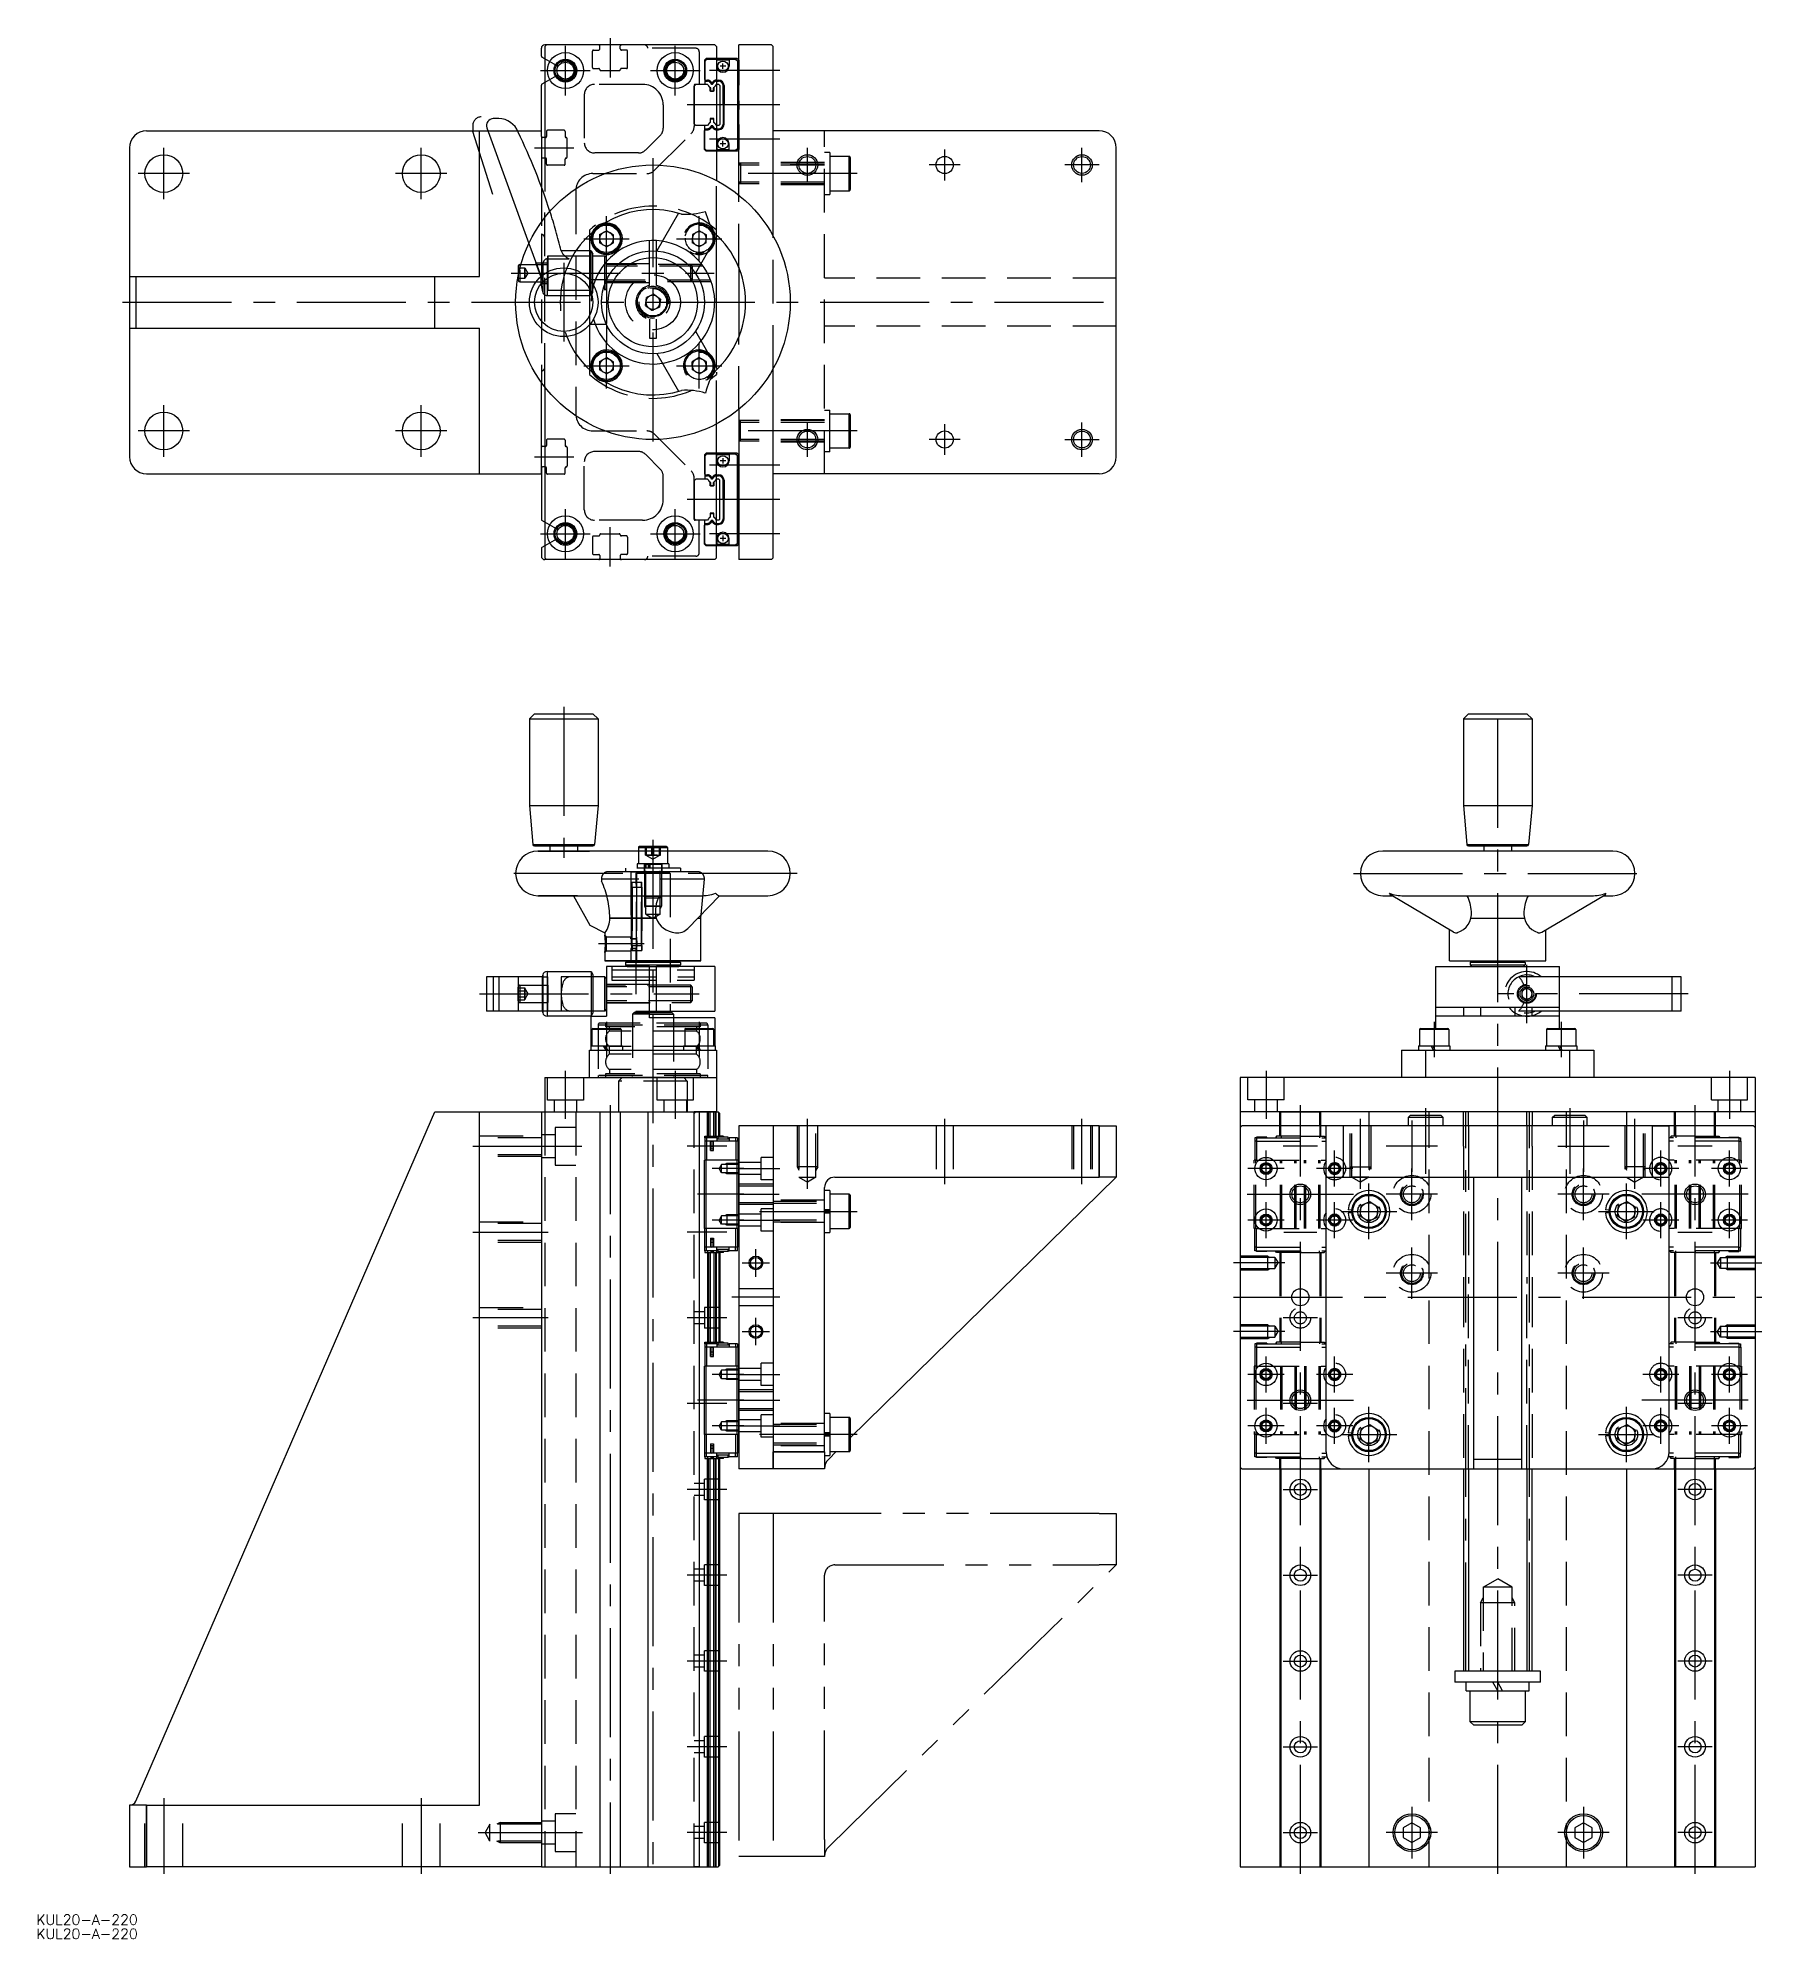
# Model space of a CAD drawing. Extents: x -27 to 476, y -21 to 533.
import ezdxf

# ---------------------------------------------------------------- set-up
doc = ezdxf.new("R2010")
doc.units = 0
for name, pattern in [('CENTER', [50.8, 31.75, -6.35, 6.35, -6.35]), ('DASHED', [19.05, 12.7, -6.35]), ('PHANTOM', [63.5, 31.75, -6.35, 6.35, -6.35, 6.35, -6.35])]:
    doc.linetypes.add(name, pattern=pattern)
doc.layers.get('0').update_dxf_attribs({"linetype": 'CONTINUOUS'})
doc.layers.add('CENTER', color=1, linetype='CENTER')
doc.styles.get("Standard").update_dxf_attribs({"font": 'txt.shx', "height": 3, "bigfont": 'bigfont.shx'})

msp = doc.modelspace()

# ---------------------------------------------------------------- texts
at = {"color": 7, "linetype": 'CONTINUOUS'}
for p in [(-27.17, -16.86), (-27.17, -20.99)]:
    msp.add_text('KUL20-A-220', height=3, dxfattribs=at).set_placement(p)

# ---------------------------------------------------------------- linework, layer by layer
at = {"color": 7, "linetype": 'CONTINUOUS'}
for p, q in [((120, 527.64), (120, 529.93)), ((121, 526.89), (120.15, 527.38)), ((121.5, 530.93), (121, 530.93)), ((121.5, 530.93), (121, 530.43)), ((121, 530.43), (121, 488.23)), ((170.5, 530.93), (121.5, 530.93)), ((170.5, 530.93), (171, 530.43)), ((171, 530.43), (171, 491.39)), ((177, 526.93), (171, 526.93)), ((176.7, 526.73), (171, 526.73)), ((171.1, 526.68), (171, 526.68)), ((171.1, 524.73), (171.1, 526.68)), ((174.7, 526.48), (171.1, 526.48)), ((174.7, 526.68), (174.7, 524.73)), ((176.6, 526.68), (174.7, 526.68)), ((177.1, 526.18), (176.6, 526.68)), ((177.2, 526.23), (176.7, 526.73)), ((177.5, 526.43), (177, 526.93)), ((177.2, 526.23), (177.2, 500.63)), ((177.5, 487.15), (177.5, 530.93)), ((185.5, 530.93), (177.5, 530.93)), ((177.5, 526.43), (177.5, 519.23)), ((187, 530.93), (185.5, 530.93)), ((187.5, 530.43), (187, 530.93)), ((187.5, 475.29), (187.5, 530.43)), ((173.7, 524.73), (172.1, 524.73)), ((172.9, 523.93), (172.9, 525.53)), ((177.1, 526.18), (177.1, 500.68)), ((120, 504.23), (120, 519.21)), ((121, 519.96), (120.15, 519.47)), ((171.7, 519.43), (171, 519.43)), ((171.01, 520.66), (171.01, 520.36)), ((171.01, 520.66), (171.63, 520.66)), ((171.01, 520.36), (171.63, 520.36)), ((171.63, 520.36), (171.63, 520.66)), ((172, 519.13), (171.7, 519.43)), ((172, 519.13), (172, 507.73)), ((172.93, 513.43), (172.93, 519.06)), ((172.93, 519.06), (173.23, 519.06)), ((173.23, 519.06), (173.23, 513.43)), ((177.25, 518.83), (177.5, 519.23)), ((177.25, 518.83), (177.25, 508.03)), ((173.23, 513.43), (172.93, 513.43)), ((172.93, 513.43), (172.93, 507.8)), ((173.23, 507.8), (173.23, 513.43)), ((177.5, 514.63), (177.25, 515.03)), ((177.5, 512.23), (177.25, 511.83)), ((177.5, 514.63), (177.5, 512.23)), ((5, 505.93), (102, 505.93)), ((102, 463.43), (102, 505.93)), ((102, 505.93), (104.42, 505.93)), ((104.12, 506.74), (116.37, 473.09)), ((107.58, 509.43), (106, 509.43)), ((113.04, 505.93), (120, 505.93)), ((120, 504.23), (120, 497.63)), ((171.7, 507.43), (171, 507.43)), ((171.01, 506.2), (171.01, 506.5)), ((171.01, 506.5), (171.63, 506.5)), ((171.01, 506.2), (171.63, 506.2)), ((171.63, 506.5), (171.63, 506.2)), ((172, 507.73), (171.7, 507.43)), ((172.93, 507.8), (173.23, 507.8)), ((177.25, 508.03), (177.5, 507.63)), ((177.5, 507.63), (177.5, 500.43)), ((282.5, 505.93), (187.5, 505.93)), ((0, 500.93), (0, 463.43)), ((121, 503.93), (120.3, 503.93)), ((171.1, 500.18), (171, 500.18)), ((176.7, 500.13), (171, 500.13)), ((177, 499.93), (171, 499.93)), ((171.1, 502.13), (171.1, 500.18)), ((174.7, 500.38), (171.1, 500.38)), ((173.7, 502.13), (172.1, 502.13)), ((172.9, 501.33), (172.9, 502.93)), ((174.7, 500.18), (174.7, 502.13)), ((176.6, 500.18), (174.7, 500.18)), ((177.1, 500.68), (176.6, 500.18)), ((177.2, 500.63), (176.7, 500.13)), ((177.5, 500.43), (177, 499.93)), ((287.5, 410.93), (287.5, 500.93)), ((120, 497.63), (120, 490.92)), ((121, 497.93), (120.3, 497.93)), ((136.98, 475.64), (139.04, 476.79)), ((139.04, 476.79), (141.06, 475.57)), ((159.97, 481.87), (153.63, 470.88)), ((134.5, 470.93), (130.05, 470.93)), ((134, 475.59), (134, 470.93)), ((134.76, 474.76), (134.41, 474.79)), ((134.76, 474.09), (134.41, 474.07)), ((134.5, 470.93), (135, 470.06)), ((134.5, 462.43), (134.5, 470.93)), ((136.98, 475.64), (136.94, 473.28)), ((138.96, 472.07), (136.94, 473.28)), ((138.96, 472.07), (141.02, 473.21)), ((141.02, 473.21), (141.06, 475.57)), ((151.5, 470.89), (151.5, 473.9)), ((153.5, 470.89), (153.5, 473.9)), ((171.23, 475.37), (164.89, 464.38)), ((171, 436.89), (171, 474.97)), ((113.2, 466.43), (113.2, 463.38)), ((113.7, 466.93), (113.7, 465.65)), ((113.7, 466.93), (114.04, 466.93)), ((135, 462.43), (135, 470.06)), ((135, 469.43), (138.5, 469.43)), ((138.5, 462.43), (138.5, 469.43)), ((138.5, 469.43), (139, 468.93)), ((139, 462.47), (139, 468.93)), ((177.5, 466.13), (177.5, 445.73)), ((0, 463.43), (0, 448.43)), ((0, 463.43), (1.83, 463.43)), ((1.83, 463.43), (88.98, 463.43)), ((1.83, 463.43), (1.83, 448.43)), ((88.98, 463.43), (102, 463.43)), ((88.98, 448.43), (88.98, 463.43)), ((138.98, 462.43), (134.1, 462.43)), ((134, 449.31), (134, 436.26)), ((138.98, 449.43), (134.1, 449.43)), ((139, 449.39), (139, 444.03)), ((0, 448.43), (0, 410.93)), ((0, 448.43), (1.83, 448.43)), ((1.83, 448.43), (88.98, 448.43)), ((88.98, 448.43), (102, 448.43)), ((102, 405.93), (102, 448.43)), ((164.89, 447.47), (171.23, 436.48)), ((134.76, 437.76), (134.41, 437.79)), ((136.98, 438.64), (136.94, 436.28)), ((136.98, 438.64), (139.04, 439.79)), ((139.04, 439.79), (141.06, 438.57)), ((141.02, 436.21), (141.06, 438.57)), ((153.63, 440.97), (159.97, 429.98)), ((120, 414.23), (120, 432.73)), ((134.76, 437.09), (134.41, 437.07)), ((138.96, 435.07), (136.94, 436.28)), ((138.96, 435.07), (141.02, 436.21)), ((187.5, 381.43), (187.5, 436.56)), ((121, 431.39), (121, 381.43)), ((177.5, 424.7), (177.5, 380.93)), ((171, 381.43), (171, 420.46)), ((120, 405.93), (120, 414.23)), ((121, 413.93), (120.3, 413.93)), ((177, 411.93), (171, 411.93)), ((176.7, 411.73), (171, 411.73)), ((171.1, 411.68), (171, 411.68)), ((171.1, 409.73), (171.1, 411.68)), ((174.7, 411.48), (171.1, 411.48)), ((172.9, 410.53), (172.9, 408.93)), ((176.6, 411.68), (174.7, 411.68)), ((174.7, 411.68), (174.7, 409.73)), ((177.1, 411.18), (176.6, 411.68)), ((177.2, 411.23), (176.7, 411.73)), ((177.5, 411.43), (177, 411.93)), ((177.1, 385.68), (177.1, 411.18)), ((177.2, 385.63), (177.2, 411.23)), ((177.5, 404.23), (177.5, 411.43)), ((5, 405.93), (102, 405.93)), ((102, 405.93), (120, 405.93)), ((120, 407.63), (120, 392.64)), ((121, 407.93), (120.3, 407.93)), ((171.7, 404.43), (171, 404.43)), ((171.01, 405.66), (171.01, 405.36)), ((171.01, 405.66), (171.63, 405.66)), ((171.01, 405.36), (171.63, 405.36)), ((171.63, 405.36), (171.63, 405.66)), ((172, 404.13), (171.7, 404.43)), ((173.7, 409.73), (172.1, 409.73)), ((187.5, 381.43), (187.5, 409)), ((282.5, 405.93), (187.5, 405.93)), ((172, 392.73), (172, 404.13)), ((172.93, 404.06), (173.23, 404.06)), ((172.93, 398.43), (172.93, 404.06)), ((173.23, 404.06), (173.23, 398.43)), ((177.25, 403.83), (177.5, 404.23)), ((177.25, 393.03), (177.25, 403.83)), ((177.5, 399.63), (177.25, 400.03)), ((177.5, 397.23), (177.5, 399.63)), ((172.93, 398.43), (172.93, 392.8)), ((173.23, 398.43), (172.93, 398.43)), ((173.23, 392.8), (173.23, 398.43)), ((177.5, 397.23), (177.25, 396.83)), ((121, 391.89), (120.15, 392.38)), ((171.7, 392.43), (171, 392.43)), ((171.01, 391.2), (171.01, 391.5)), ((171.01, 391.5), (171.63, 391.5)), ((171.01, 391.2), (171.63, 391.2)), ((171.63, 391.5), (171.63, 391.2)), ((172, 392.73), (171.7, 392.43)), ((172.9, 387.93), (172.9, 386.33)), ((172.93, 392.8), (173.23, 392.8)), ((177.25, 393.03), (177.5, 392.63)), ((177.5, 385.43), (177.5, 392.63)), ((120, 384.21), (120, 381.93)), ((121, 384.96), (120.15, 384.47)), ((171.1, 385.18), (171, 385.18)), ((176.7, 385.13), (171, 385.13)), ((177, 384.93), (171, 384.93)), ((171.1, 387.13), (171.1, 385.18)), ((174.7, 385.38), (171.1, 385.38)), ((173.7, 387.13), (172.1, 387.13)), ((174.7, 385.18), (174.7, 387.13)), ((176.6, 385.18), (174.7, 385.18)), ((177.1, 385.68), (176.6, 385.18)), ((177.2, 385.63), (176.7, 385.13)), ((177.5, 385.43), (177, 384.93)), ((121, 381.43), (121.5, 380.93)), ((121.5, 380.93), (121, 380.93)), ((170.5, 380.93), (121.5, 380.93)), ((171, 381.43), (170.5, 380.93)), ((187, 380.93), (177.5, 380.93)), ((185.5, 380.93), (177.5, 380.93)), ((187, 380.93), (185.5, 380.93)), ((187.5, 381.43), (187, 380.93)), ((187.5, 381.43), (187, 380.93)), ((118, 336), (116.5, 334.5)), ((116.5, 334.5), (116.5, 309.33)), ((116.5, 334.5), (136.5, 334.5)), ((118, 336), (135, 336)), ((135, 336), (136.5, 334.5)), ((136.5, 334.5), (136.5, 309.33)), ((390.12, 336), (388.62, 334.5)), ((388.62, 334.5), (388.62, 309.33)), ((388.62, 334.5), (408.62, 334.5)), ((390.12, 336), (407.12, 336)), ((407.12, 336), (408.62, 334.5)), ((408.62, 334.5), (408.62, 309.33)), ((116.5, 309.33), (136.5, 309.33)), ((116.5, 309.33), (117.5, 297.96)), ((136.5, 309.33), (135.51, 297.96)), ((388.62, 309.33), (389.61, 297.96)), ((388.62, 309.33), (408.62, 309.33)), ((408.62, 309.33), (407.62, 297.96)), ((117.5, 297.96), (135.5, 297.96)), ((117.99, 297.5), (135.01, 297.5)), ((186, 296), (119, 296)), ((186, 296), (119, 296)), ((119.02, 296), (133.98, 296)), ((119.03, 296), (119.02, 296)), ((122.5, 297.5), (122.5, 296)), ((130.5, 297.5), (130.5, 296)), ((156.75, 297.05), (148.25, 297.05)), ((148.25, 297.05), (148.25, 296)), ((148.25, 297.05), (150.88, 297.05)), ((156.5, 297.3), (148.5, 297.3)), ((150.88, 297.05), (156.75, 297.05)), ((156.75, 297.05), (156.75, 296)), ((432.12, 296), (365.12, 296)), ((389.61, 297.96), (407.62, 297.96)), ((390.11, 297.5), (407.12, 297.5)), ((394.62, 297.5), (394.62, 296)), ((402.62, 297.5), (402.62, 296)), ((119, 283), (130.29, 283)), ((119.98, 283), (119.14, 283)), ((119.14, 283), (119.98, 283)), ((119.16, 283), (166.39, 283)), ((119.16, 283), (166.39, 283)), ((130.29, 283), (119.98, 283)), ((130.49, 283), (122.51, 283)), ((129.33, 283), (134.16, 274.43)), ((129.33, 283), (134.12, 283)), ((130.29, 283), (129.33, 283)), ((129.33, 283), (130.29, 283)), ((171.9, 283), (162.69, 273.47)), ((171.9, 283), (186, 283)), ((171.96, 283), (186, 283)), ((365.12, 283), (367.83, 283)), ((385.75, 272.39), (367.54, 283.17)), ((371.28, 283), (425.96, 283)), ((411.48, 272.39), (429.69, 283.17)), ((429.41, 283), (432.12, 283)), ((166.5, 276.5), (166.58, 277.46)), ((134.16, 274.43), (138.5, 272.2)), ((138.5, 272.2), (138.5, 271.49)), ((139.94, 276.5), (153.43, 276.5)), ((153.43, 276.5), (139.94, 276.5)), ((165.65, 276.5), (166.5, 276.5)), ((166.5, 264), (166.5, 276.5)), ((384.62, 264), (384.62, 273.06)), ((390.82, 276.5), (406.41, 276.5)), ((412.62, 264), (412.62, 273.06)), ((138.5, 266.5), (138.5, 264)), ((121.64, 260.9), (121.64, 247.9)), ((121.64, 260.9), (134.5, 260.9)), ((134.5, 260.9), (134.5, 247.9)), ((134.5, 260.9), (135, 260.03)), ((138.5, 264), (166.5, 264)), ((152.5, 264), (138.5, 264)), ((151.5, 262.4), (139, 262.4)), ((139, 262.4), (139, 257.34)), ((145, 264), (144.5, 263.5)), ((160.5, 263.5), (144.5, 263.5)), ((144.5, 263.5), (144.5, 262.9)), ((144.5, 262.9), (152.5, 262.9)), ((144.5, 262.9), (145, 262.4)), ((145, 262.4), (160, 262.4)), ((146.1, 264), (147.73, 264)), ((147.73, 264), (146.1, 264)), ((147.73, 264), (157.45, 264)), ((166.5, 264), (152.5, 264)), ((152.5, 262.9), (160.5, 262.9)), ((170.5, 262.4), (153.5, 262.4)), ((160, 264), (160.5, 263.5)), ((160.5, 262.9), (160, 262.4)), ((160.5, 263.5), (160.5, 262.9)), ((170.5, 262.4), (170.5, 249.4)), ((380.64, 244.3), (380.64, 262.4)), ((380.64, 262.4), (416.62, 262.4)), ((380.64, 262.4), (386.71, 262.4)), ((384.62, 264), (412.62, 264)), ((386.71, 262.4), (410.52, 262.4)), ((391.12, 264), (390.62, 263.5)), ((406.62, 263.5), (390.62, 263.5)), ((390.62, 263.5), (390.62, 262.9)), ((390.62, 262.9), (406.62, 262.9)), ((390.62, 262.9), (391.12, 262.4)), ((406.12, 264), (406.62, 263.5)), ((406.62, 262.9), (406.12, 262.4)), ((406.62, 263.5), (406.62, 262.9)), ((410.52, 262.4), (416.62, 262.4)), ((416.59, 244.3), (416.59, 262.4)), ((104, 259.4), (104, 249.4)), ((106, 259.4), (104, 259.4)), ((107.58, 259.4), (106, 259.4)), ((113.22, 259.4), (107.58, 259.4)), ((113.22, 259.4), (113.22, 249.4)), ((120.25, 259.4), (113.22, 259.4)), ((120.25, 259.4), (120.25, 249.4)), ((120.38, 259.93), (120.38, 249.4)), ((135, 260.03), (135, 248.77)), ((138.5, 259.4), (135, 259.4)), ((138.5, 249.4), (138.5, 259.4)), ((138.5, 259.4), (138.5, 249.4)), ((139, 258.9), (138.5, 259.4)), ((139, 258.9), (139, 249.9)), ((139, 258.9), (139, 257.34)), ((449.43, 259.4), (416.62, 259.4)), ((449.43, 249.4), (449.43, 259.4)), ((452.12, 259.4), (449.43, 259.4)), ((452.12, 249.4), (452.12, 259.4)), ((106, 249.4), (104, 249.4)), ((107.58, 249.4), (106, 249.4)), ((113.22, 249.4), (107.58, 249.4)), ((120.25, 249.4), (113.22, 249.4)), ((120.38, 249.4), (120.38, 248.87)), ((138.5, 249.4), (135, 249.4)), ((139, 249.9), (138.5, 249.4)), ((139, 251.46), (139, 247.9)), ((151.5, 247.4), (151.5, 249.4)), ((151.5, 249.4), (157.53, 249.4)), ((151.5, 249.3), (157.5, 249.3)), ((157.5, 249.4), (157.5, 249.3)), ((157.53, 249.4), (170.5, 249.4)), ((416.62, 250.4), (380.64, 250.4)), ((388.67, 250.4), (388.67, 247.9)), ((393.62, 250.4), (393.62, 247.9)), ((403.62, 250.4), (403.62, 247.9)), ((408.57, 250.4), (408.57, 247.9)), ((449.43, 249.4), (416.62, 249.4)), ((452.12, 249.4), (449.43, 249.4)), ((134.5, 247.9), (121.64, 247.9)), ((134.5, 247.9), (135, 248.77)), ((134.5, 239.3), (134.5, 247.9)), ((134.5, 247.9), (138.98, 247.9)), ((143.25, 244.05), (134.75, 244.05)), ((134.75, 239.3), (134.75, 244.05)), ((135, 244.3), (143, 244.3)), ((143.25, 244.05), (143.25, 239.3)), ((151.5, 249), (158, 249)), ((151.5, 248.5), (158.5, 248.5)), ((170.5, 247.4), (151.5, 247.4)), ((158, 249), (158.5, 248.5)), ((158.5, 248.5), (158.5, 247.4)), ((170.25, 244.05), (161.75, 244.05)), ((161.75, 244.05), (161.75, 239.3)), ((162, 244.3), (170, 244.3)), ((170.25, 239.3), (170.25, 244.05)), ((170.5, 247.4), (170.5, 239.3)), ((384.37, 244.05), (375.87, 244.05)), ((375.87, 244.05), (375.87, 239.3)), ((376.12, 244.3), (384.12, 244.3)), ((416.62, 247.9), (380.64, 247.9)), ((384.37, 244.05), (384.37, 239.3)), ((421.37, 244.05), (412.87, 244.05)), ((412.87, 244.05), (412.87, 239.3)), ((413.12, 244.3), (421.12, 244.3)), ((421.37, 244.05), (421.37, 239.3)), ((134.41, 239.3), (143.6, 239.3)), ((134.41, 239.3), (134.41, 238)), ((138.85, 238), (138.1, 239.3)), ((139.34, 238), (138.58, 239.3)), ((143.6, 239.3), (143.6, 238)), ((161.41, 239.3), (170.6, 239.3)), ((161.41, 239.3), (161.41, 238)), ((165.85, 238), (165.1, 239.3)), ((166.34, 238), (165.58, 239.3)), ((170.6, 239.3), (170.6, 238)), ((375.52, 239.3), (384.72, 239.3)), ((375.52, 239.3), (375.52, 238)), ((379.96, 238), (379.21, 239.3)), ((380.45, 238), (379.7, 239.3)), ((384.72, 239.3), (384.72, 238)), ((412.52, 239.3), (421.72, 239.3)), ((412.52, 239.3), (412.52, 238)), ((416.96, 238), (416.21, 239.3)), ((417.45, 238), (416.7, 239.3)), ((421.72, 239.3), (421.72, 238)), ((134, 238), (171, 238)), ((134, 230), (134, 238)), ((171, 238), (171, 230)), ((370.62, 238), (377.6, 238)), ((370.62, 238), (370.62, 230)), ((377.6, 238), (419.63, 238)), ((377.6, 238), (377.6, 230)), ((419.63, 230), (419.63, 238)), ((419.63, 238), (426.62, 238)), ((426.62, 238), (426.62, 230)), ((121, 230), (171, 230)), ((121, 230), (121, 220)), ((167.87, 230), (137.1, 230)), ((166.26, 230), (138.7, 230)), ((143.51, 230), (161.49, 230)), ((158.75, 230), (146.25, 230)), ((171, 230), (171, 220)), ((473.62, 230), (323.62, 230)), ((323.62, 230), (323.62, 0)), ((426.62, 230), (370.62, 230)), ((473.62, 230), (473.62, 0)), ((1.83, 19.2), (88.98, 220)), ((88.98, 220), (120, 220)), ((88.98, 220), (102, 220)), ((102, 18), (102, 220)), ((102, 220), (120, 220)), ((120, 220), (120, 0)), ((120, 220), (120, 0)), ((120, 220), (171.5, 220)), ((120, 220), (136.7, 220)), ((121, 220), (171, 220)), ((137, 220), (137, 0)), ((143, 220), (143, 0)), ((143.3, 220), (150, 220)), ((151, 220), (151, 0)), ((164.5, 220), (164.99, 220)), ((165, 220), (164.5, 220)), ((164.99, 220), (168.45, 220)), ((168.45, 220), (165, 220)), ((166, 220), (166, 0)), ((168.44, 212.95), (168.44, 220)), ((168.45, 220), (171, 220)), ((171.05, 220), (168.45, 220)), ((168.65, 212.95), (168.65, 220)), ((169.2, 212.95), (169.2, 220)), ((170.2, 212.95), (170.2, 220)), ((170.75, 212.95), (170.75, 220)), ((170.96, 212.95), (170.96, 220)), ((171, 220), (171.05, 220)), ((172, 219.5), (171.5, 220)), ((171.7, 212.95), (171.7, 219.8)), ((172, 212.95), (172, 219.5)), ((473.62, 220), (323.62, 220)), ((335.12, 220), (347.12, 220)), ((335.12, 216), (335.12, 220)), ((335.42, 216), (335.42, 220)), ((346.82, 216), (346.82, 220)), ((347.12, 216), (347.12, 220)), ((361.12, 220), (361.12, 216)), ((372.62, 218.5), (373.22, 219.1)), ((372.62, 218.5), (382.62, 218.5)), ((372.62, 216), (372.62, 218.5)), ((373.22, 219.1), (382.02, 219.1)), ((382.02, 219.1), (382.62, 218.5)), ((382.62, 218.5), (382.62, 216)), ((388.62, 216), (388.62, 220)), ((390.12, 216), (390.12, 220)), ((407.12, 216), (407.12, 220)), ((408.62, 220), (408.62, 216)), ((414.62, 218.5), (415.22, 219.1)), ((414.62, 218.5), (424.62, 218.5)), ((414.62, 216), (414.62, 218.5)), ((415.22, 219.1), (424.02, 219.1)), ((424.02, 219.1), (424.62, 218.5)), ((424.62, 218.5), (424.62, 216)), ((436.12, 220), (436.12, 216)), ((462.12, 220), (450.12, 220)), ((450.12, 216), (450.12, 220)), ((450.42, 216), (450.42, 220)), ((461.82, 216), (461.82, 220)), ((462.12, 216), (462.12, 220)), ((167.6, 212.45), (167.6, 212.95)), ((167.6, 212.95), (168.39, 212.95)), ((168.1, 212.45), (167.6, 212.45)), ((167.6, 212.45), (167.6, 211.45)), ((168.1, 211.45), (167.6, 211.45)), ((167.6, 211.45), (167.6, 205.95)), ((171.1, 212.45), (168.1, 212.45)), ((168.1, 212.45), (168.1, 211.45)), ((169.3, 211.45), (168.1, 211.45)), ((168.1, 211.45), (168.1, 205.95)), ((168.39, 212.95), (169.26, 212.95)), ((168.39, 212.45), (168.39, 212.95)), ((169.26, 212.95), (169.35, 212.95)), ((169.52, 212.45), (169.26, 212.95)), ((170.1, 211.45), (169.3, 211.45)), ((169.3, 208.75), (169.3, 211.45)), ((169.3, 210.65), (169.35, 210.65)), ((169.35, 212.95), (170.05, 212.95)), ((169.61, 212.45), (169.35, 212.95)), ((169.35, 211.1), (169.35, 210.05)), ((169.61, 212.45), (169.61, 212.45)), ((169.79, 212.45), (170.05, 212.95)), ((169.88, 212.45), (170.14, 212.95)), ((170.05, 212.95), (170.14, 212.95)), ((170.05, 210.05), (170.05, 211.1)), ((170.05, 210.65), (170.1, 210.65)), ((176.7, 211.45), (170.1, 211.45)), ((170.1, 208.75), (170.1, 211.45)), ((170.14, 212.95), (171.01, 212.95)), ((171.01, 212.45), (171.01, 212.95)), ((171.01, 212.95), (171.63, 212.95)), ((171.1, 212.45), (171.4, 212.45)), ((171.1, 212.45), (171.1, 211.45)), ((174.7, 212.05), (171.1, 212.05)), ((174.4, 212.65), (171.4, 212.65)), ((171.4, 212.65), (171.4, 212.05)), ((172.93, 212.95), (171.63, 212.95)), ((171.63, 212.95), (171.63, 212.65)), ((172.93, 212.95), (173.11, 212.65)), ((174.4, 212.05), (174.4, 212.65)), ((174.4, 212.45), (174.7, 212.45)), ((176.6, 212.45), (174.7, 212.45)), ((174.7, 212.45), (174.7, 211.45)), ((177.1, 212.45), (176.6, 212.45)), ((176.6, 212.45), (176.6, 211.45)), ((177.2, 211.45), (176.7, 211.45)), ((176.7, 211.45), (176.7, 205.95)), ((177.1, 212.45), (177.1, 211.45)), ((177.2, 211.45), (177.2, 205.95)), ((177.5, 216), (177.5, 116)), ((187.5, 216), (177.5, 216)), ((187.5, 216), (187.5, 121)), ((187.5, 216), (187.5, 116)), ((282.5, 216), (187.5, 216)), ((282.5, 216), (287.5, 216)), ((282.5, 201), (282.5, 216)), ((282.5, 216), (282.5, 201)), ((287.5, 216), (287.5, 201)), ((324.12, 216), (323.62, 215.5)), ((324.12, 216), (323.62, 215.5)), ((323.62, 215.5), (323.62, 116.5)), ((323.62, 215.5), (323.62, 116.5)), ((473.12, 216), (324.12, 216)), ((353.62, 216), (348.62, 216)), ((348.62, 121), (348.62, 216)), ((353.62, 216), (353.62, 201)), ((443.62, 216), (448.62, 216)), ((443.62, 216), (443.62, 201)), ((448.62, 121), (448.62, 216)), ((473.12, 216), (473.62, 215.5)), ((473.12, 216), (473.62, 215.5)), ((473.62, 215.5), (473.62, 116.5)), ((473.62, 215.5), (473.62, 116.5)), ((167.5, 186.05), (167.5, 205.95)), ((168, 205.95), (167.5, 205.95)), ((177, 205.95), (168, 205.95)), ((168, 186.05), (168, 205.95)), ((169.3, 210.19), (169.35, 210.19)), ((169.3, 208.75), (170.1, 208.75)), ((169.35, 210.05), (169.35, 209.25)), ((169.35, 210.05), (169.7, 210.05)), ((169.35, 209.25), (169.7, 209.25)), ((169.7, 210.05), (170.05, 210.05)), ((169.7, 209.25), (170.05, 209.25)), ((170.05, 210.19), (170.1, 210.19)), ((170.05, 209.25), (170.05, 210.05)), ((177, 186.05), (177, 205.95)), ((177.5, 205.95), (177, 205.95)), ((177.5, 186.05), (177.5, 205.95)), ((205.5, 201), (282.5, 201)), ((210, 125.03), (287.5, 201)), ((287.5, 201), (282.5, 201)), ((348.62, 201), (448.62, 201)), ((391.62, 116), (391.62, 201)), ((405.62, 116), (405.62, 201)), ((202.5, 121), (202.5, 198)), ((204, 197.11), (202.5, 197.11)), ((204, 197.11), (204, 191.49)), ((209.7, 196.01), (204, 196.01)), ((209.7, 191.46), (209.7, 196.01)), ((210, 195.71), (210, 191.44)), ((358.72, 192.69), (361.38, 193.92)), ((361.38, 193.92), (363.78, 192.23)), ((433.72, 192.69), (436.38, 193.92)), ((436.38, 193.92), (438.78, 192.23)), ((204, 191.49), (202.5, 191.49)), ((202.5, 191.25), (203.9, 191.25)), ((202.5, 190.78), (203.9, 190.78)), ((204, 190.54), (202.5, 190.54)), ((203.75, 190.78), (203.75, 191.25)), ((204, 191.41), (204, 191.49)), ((204, 191.46), (204, 190.54)), ((204, 190.62), (204, 190.54)), ((204, 190.54), (204, 184.91)), ((209.7, 186.01), (209.7, 191.46)), ((210, 191.44), (210, 186.31)), ((356.13, 191.39), (355.04, 191.48)), ((356.13, 190.61), (355.04, 190.52)), ((358.72, 192.69), (358.45, 189.77)), ((360.85, 188.08), (358.45, 189.77)), ((360.85, 188.08), (363.52, 189.31)), ((363.52, 189.31), (363.78, 192.23)), ((431.13, 191.39), (430.04, 191.48)), ((431.13, 190.61), (430.04, 190.52)), ((433.72, 192.69), (433.45, 189.77)), ((435.85, 188.08), (433.45, 189.77)), ((435.85, 188.08), (438.52, 189.31)), ((438.52, 189.31), (438.78, 192.23)), ((168, 186.05), (167.5, 186.05)), ((167.6, 180.55), (167.6, 186.05)), ((177, 186.05), (168, 186.05)), ((168.1, 180.55), (168.1, 186.05)), ((169.3, 183.25), (169.3, 180.55)), ((169.3, 183.25), (170.1, 183.25)), ((170.1, 183.25), (170.1, 180.55)), ((176.7, 180.55), (176.7, 186.05)), ((177.5, 186.05), (177, 186.05)), ((177.2, 180.55), (177.2, 186.05)), ((202.5, 184.91), (204, 184.91)), ((204, 186.01), (209.7, 186.01)), ((168.1, 180.55), (167.6, 180.55)), ((167.6, 179.55), (167.6, 180.55)), ((168.1, 179.55), (167.6, 179.55)), ((167.6, 179.55), (167.6, 179.05)), ((167.6, 179.05), (168.39, 179.05)), ((169.3, 180.55), (168.1, 180.55)), ((168.1, 179.55), (168.1, 180.55)), ((171.1, 179.55), (168.1, 179.55)), ((168.39, 179.55), (168.39, 179.05)), ((168.39, 179.05), (169.26, 179.05)), ((168.44, 179.05), (168.44, 152.95)), ((168.65, 179.05), (168.65, 152.95)), ((169.2, 179.05), (169.2, 152.95)), ((169.52, 179.55), (169.26, 179.05)), ((169.26, 179.05), (169.35, 179.05)), ((169.3, 181.81), (169.35, 181.81)), ((169.3, 181.35), (169.35, 181.35)), ((170.1, 180.55), (169.3, 180.55)), ((169.7, 182.75), (169.35, 182.75)), ((169.35, 182.75), (169.35, 181.95)), ((169.35, 181.95), (169.35, 180.9)), ((169.7, 181.95), (169.35, 181.95)), ((169.61, 179.55), (169.35, 179.05)), ((169.35, 179.05), (170.05, 179.05)), ((169.61, 179.55), (169.61, 179.55)), ((170.05, 182.75), (169.7, 182.75)), ((170.05, 181.95), (169.7, 181.95)), ((169.79, 179.55), (170.05, 179.05)), ((169.88, 179.55), (170.14, 179.05)), ((170.05, 181.95), (170.05, 182.75)), ((170.05, 180.9), (170.05, 181.95)), ((170.05, 181.81), (170.1, 181.81)), ((170.05, 181.35), (170.1, 181.35)), ((170.05, 179.05), (170.14, 179.05)), ((176.7, 180.55), (170.1, 180.55)), ((170.14, 179.05), (171.01, 179.05)), ((170.2, 179.05), (170.2, 152.95)), ((170.75, 179.05), (170.75, 152.95)), ((170.96, 179.05), (170.96, 152.95)), ((171.01, 179.55), (171.01, 179.05)), ((171.01, 179.05), (171.63, 179.05)), ((171.1, 179.55), (171.1, 180.55)), ((174.7, 179.95), (171.1, 179.95)), ((171.1, 179.55), (171.4, 179.55)), ((171.4, 179.95), (171.4, 179.35)), ((174.4, 179.35), (171.4, 179.35)), ((171.63, 179.05), (171.63, 179.35)), ((172.93, 179.05), (171.63, 179.05)), ((171.7, 179.05), (171.7, 152.95)), ((172, 179.05), (172, 152.95)), ((172.93, 179.05), (173.11, 179.35)), ((174.4, 179.35), (174.4, 179.95)), ((174.4, 179.55), (174.7, 179.55)), ((174.7, 179.55), (174.7, 180.55)), ((176.6, 179.55), (174.7, 179.55)), ((176.6, 179.55), (176.6, 180.55)), ((177.1, 179.55), (176.6, 179.55)), ((177.2, 180.55), (176.7, 180.55)), ((177.1, 179.55), (177.1, 180.55)), ((167.6, 152.45), (167.6, 152.95)), ((167.6, 152.95), (168.39, 152.95)), ((168.1, 152.45), (167.6, 152.45)), ((167.6, 152.45), (167.6, 151.45)), ((167.6, 151.45), (167.6, 145.95)), ((168.1, 151.45), (167.6, 151.45)), ((171.1, 152.45), (168.1, 152.45)), ((168.1, 152.45), (168.1, 151.45)), ((168.1, 151.45), (168.1, 145.95)), ((169.3, 151.45), (168.1, 151.45)), ((168.39, 152.45), (168.39, 152.95)), ((168.39, 152.95), (169.26, 152.95)), ((169.26, 152.95), (169.35, 152.95)), ((169.52, 152.45), (169.26, 152.95)), ((169.3, 148.75), (169.3, 151.45)), ((170.1, 151.45), (169.3, 151.45)), ((169.3, 150.65), (169.35, 150.65)), ((169.3, 150.19), (169.35, 150.19)), ((169.35, 152.95), (170.05, 152.95)), ((169.61, 152.45), (169.35, 152.95)), ((169.35, 151.1), (169.35, 150.05)), ((169.35, 150.05), (169.35, 149.25)), ((169.35, 150.05), (169.7, 150.05)), ((169.61, 152.45), (169.61, 152.45)), ((169.7, 150.05), (170.05, 150.05)), ((169.79, 152.45), (170.05, 152.95)), ((169.88, 152.45), (170.14, 152.95)), ((170.05, 152.95), (170.14, 152.95)), ((170.05, 150.05), (170.05, 151.1)), ((170.05, 150.65), (170.1, 150.65)), ((170.05, 150.19), (170.1, 150.19)), ((170.05, 149.25), (170.05, 150.05)), ((176.7, 151.45), (170.1, 151.45)), ((170.1, 148.75), (170.1, 151.45)), ((170.14, 152.95), (171.01, 152.95)), ((171.01, 152.45), (171.01, 152.95)), ((171.01, 152.95), (171.63, 152.95)), ((171.1, 152.45), (171.4, 152.45)), ((171.1, 152.45), (171.1, 151.45)), ((174.7, 152.05), (171.1, 152.05)), ((174.4, 152.65), (171.4, 152.65)), ((171.4, 152.65), (171.4, 152.05)), ((172.93, 152.95), (171.63, 152.95)), ((171.63, 152.95), (171.63, 152.65)), ((172.93, 152.95), (173.11, 152.65)), ((174.4, 152.05), (174.4, 152.65)), ((174.4, 152.45), (174.7, 152.45)), ((176.6, 152.45), (174.7, 152.45)), ((174.7, 152.45), (174.7, 151.45)), ((177.1, 152.45), (176.6, 152.45)), ((176.6, 152.45), (176.6, 151.45)), ((176.7, 151.45), (176.7, 145.95)), ((177.2, 151.45), (176.7, 151.45)), ((177.1, 152.45), (177.1, 151.45)), ((177.2, 151.45), (177.2, 145.95)), ((167.5, 126.05), (167.5, 145.95)), ((168, 145.95), (167.5, 145.95)), ((168, 126.05), (168, 145.95)), ((177, 145.95), (168, 145.95)), ((169.3, 148.75), (170.1, 148.75)), ((169.35, 149.25), (169.7, 149.25)), ((169.7, 149.25), (170.05, 149.25)), ((177, 126.05), (177, 145.95)), ((177.5, 145.95), (177, 145.95)), ((177.5, 126.05), (177.5, 145.95)), ((204, 132.11), (202.5, 132.11)), ((204, 132.11), (204, 126.49)), ((209.7, 131.01), (204, 131.01)), ((209.7, 126.46), (209.7, 131.01)), ((210, 130.71), (210, 126.44)), ((358.72, 127.69), (358.45, 124.77)), ((358.72, 127.69), (361.38, 128.92)), ((361.38, 128.92), (363.78, 127.23)), ((433.72, 127.69), (433.45, 124.77)), ((433.72, 127.69), (436.38, 128.92)), ((436.38, 128.92), (438.78, 127.23)), ((168, 126.05), (167.5, 126.05)), ((167.6, 120.55), (167.6, 126.05)), ((177, 126.05), (168, 126.05)), ((168.1, 120.55), (168.1, 126.05)), ((169.3, 123.25), (170.1, 123.25)), ((169.3, 123.25), (169.3, 120.55)), ((169.35, 122.75), (169.35, 121.95)), ((169.7, 122.75), (169.35, 122.75)), ((169.35, 121.95), (169.35, 120.9)), ((169.7, 121.95), (169.35, 121.95)), ((170.05, 122.75), (169.7, 122.75)), ((170.05, 121.95), (169.7, 121.95)), ((170.05, 121.95), (170.05, 122.75)), ((170.05, 120.9), (170.05, 121.95)), ((170.1, 123.25), (170.1, 120.55)), ((176.7, 120.55), (176.7, 126.05)), ((177.5, 126.05), (177, 126.05)), ((177.2, 120.55), (177.2, 126.05)), ((204, 126.49), (202.5, 126.49)), ((202.5, 126.25), (203.9, 126.25)), ((202.5, 125.78), (203.9, 125.78)), ((204, 125.54), (202.5, 125.54)), ((203.75, 125.78), (203.75, 126.25)), ((204, 126.41), (204, 126.49)), ((204, 126.46), (204, 125.54)), ((204, 125.62), (204, 125.54)), ((204, 125.54), (204, 119.91)), ((209.7, 121.01), (209.7, 126.46)), ((210, 126.44), (210, 121.31)), ((356.13, 126.39), (355.04, 126.48)), ((356.13, 125.61), (355.04, 125.52)), ((360.85, 123.08), (358.45, 124.77)), ((360.85, 123.08), (363.52, 124.31)), ((363.52, 124.31), (363.78, 127.23)), ((431.13, 126.39), (430.04, 126.48)), ((431.13, 125.61), (430.04, 125.52)), ((435.85, 123.08), (433.45, 124.77)), ((435.85, 123.08), (438.52, 124.31)), ((438.52, 124.31), (438.78, 127.23)), ((167.6, 119.55), (167.6, 120.55)), ((168.1, 120.55), (167.6, 120.55)), ((167.6, 119.55), (167.6, 119.05)), ((168.1, 119.55), (167.6, 119.55)), ((167.6, 119.05), (168.39, 119.05)), ((168.1, 119.55), (168.1, 120.55)), ((169.3, 120.55), (168.1, 120.55)), ((171.1, 119.55), (168.1, 119.55)), ((168.39, 119.55), (168.39, 119.05)), ((168.39, 119.05), (169.26, 119.05)), ((168.44, 0), (168.44, 119.05)), ((168.65, 0), (168.65, 119.05)), ((169.2, 0), (169.2, 119.05)), ((169.52, 119.55), (169.26, 119.05)), ((169.26, 119.05), (169.35, 119.05)), ((169.3, 121.81), (169.35, 121.81)), ((169.3, 121.35), (169.35, 121.35)), ((170.1, 120.55), (169.3, 120.55)), ((169.61, 119.55), (169.35, 119.05)), ((169.35, 119.05), (170.05, 119.05)), ((169.61, 119.55), (169.61, 119.55)), ((169.79, 119.55), (170.05, 119.05)), ((169.88, 119.55), (170.14, 119.05)), ((170.05, 121.81), (170.1, 121.81)), ((170.05, 121.35), (170.1, 121.35)), ((170.05, 119.05), (170.14, 119.05)), ((176.7, 120.55), (170.1, 120.55)), ((170.14, 119.05), (171.01, 119.05)), ((170.2, 0), (170.2, 119.05)), ((170.75, 0), (170.75, 119.05)), ((170.96, 0), (170.96, 119.05)), ((171.01, 119.55), (171.01, 119.05)), ((171.01, 119.05), (171.63, 119.05)), ((171.1, 119.55), (171.1, 120.55)), ((174.7, 119.95), (171.1, 119.95)), ((171.1, 119.55), (171.4, 119.55)), ((171.4, 119.95), (171.4, 119.35)), ((174.4, 119.35), (171.4, 119.35)), ((171.63, 119.05), (171.63, 119.35)), ((172.93, 119.05), (171.63, 119.05)), ((171.7, 0.2), (171.7, 119.05)), ((172, 0.5), (172, 119.05)), ((172.93, 119.05), (173.11, 119.35)), ((174.4, 119.35), (174.4, 119.95)), ((174.4, 119.55), (174.7, 119.55)), ((174.7, 119.55), (174.7, 120.55)), ((176.6, 119.55), (174.7, 119.55)), ((176.6, 119.55), (176.6, 120.55)), ((177.1, 119.55), (176.6, 119.55)), ((177.2, 120.55), (176.7, 120.55)), ((177.1, 119.55), (177.1, 120.55)), ((187.5, 116), (187.5, 121)), ((187.5, 121), (202.5, 121)), ((202.5, 121), (187.5, 121)), ((202.5, 121), (202.5, 116)), ((202.5, 119.91), (204, 119.91)), ((203.7, 118.86), (205.9, 121.01)), ((204, 121.01), (209.7, 121.01)), ((324.12, 116), (323.62, 116.5)), ((324.12, 116), (323.62, 116.5)), ((391.62, 118.86), (405.62, 118.86)), ((473.12, 116), (473.62, 116.5)), ((473.12, 116), (473.62, 116.5)), ((187.5, 116), (177.5, 116)), ((202.5, 116), (187.5, 116)), ((324.12, 116), (473.12, 116)), ((324.12, 116), (473.12, 116)), ((335.12, 116), (335.12, 0)), ((335.42, 116), (335.42, 0)), ((346.82, 116), (346.82, 0)), ((347.12, 116), (347.12, 0)), ((353.62, 116), (391.62, 116)), ((361.12, 116), (361.12, 0)), ((387.62, 116), (409.62, 116)), ((388.62, 116), (388.62, 57)), ((390.12, 116), (390.12, 57)), ((391.62, 116), (405.62, 116)), ((405.62, 116), (443.62, 116)), ((407.12, 116), (407.12, 57)), ((408.62, 57), (408.62, 116)), ((436.12, 116), (436.12, 0)), ((450.12, 116), (450.12, 0)), ((450.42, 116), (450.42, 0)), ((461.82, 116), (461.82, 0)), ((462.12, 116), (462.12, 0)), ((411.12, 57), (386.12, 57)), ((386.12, 57), (386.12, 53.8)), ((408.62, 57), (388.62, 57)), ((411.12, 53.8), (411.12, 57)), ((411.12, 53.8), (386.12, 53.8)), ((407.82, 53.8), (389.42, 53.8)), ((389.42, 51.3), (389.42, 53.8)), ((389.42, 51.3), (407.82, 51.3)), ((390.62, 42.3), (390.62, 51.3)), ((398.62, 51.3), (397.17, 53.8)), ((400.06, 51.3), (398.62, 53.8)), ((406.62, 51.3), (406.62, 42.3)), ((407.82, 51.3), (407.82, 53.8)), ((406.62, 42.3), (390.62, 42.3)), ((391.62, 41.3), (390.62, 42.3)), ((405.62, 41.3), (391.62, 41.3)), ((406.62, 42.3), (405.62, 41.3)), ((0, 18), (0, 0)), ((5, 18), (0, 18)), ((5, 18), (102, 18)), ((5, 18), (5, 0)), ((5, 0), (5, 18)), ((373.62, 12.89), (371.12, 11.44)), ((371.12, 11.44), (371.12, 8.56)), ((376.12, 11.44), (373.62, 12.89)), ((376.12, 8.56), (376.12, 11.44)), ((423.62, 12.89), (421.12, 11.44)), ((421.12, 11.44), (421.12, 8.56)), ((426.12, 11.44), (423.62, 12.89)), ((426.12, 8.56), (426.12, 11.44)), ((371.12, 8.56), (373.62, 7.11)), ((373.62, 7.11), (376.12, 8.56)), ((421.12, 8.56), (423.62, 7.11)), ((423.62, 7.11), (426.12, 8.56)), ((0, 0), (5, 0)), ((120, 0), (5, 0)), ((172, 0.5), (171.5, 0)), ((323.62, 0), (473.62, 0)), ((335.12, 0), (347.12, 0)), ((462.12, 0), (450.12, 0)), ((120, 0), (171.5, 0))]:
    msp.add_line(p, q, dxfattribs=at)
at = {"color": 3, "linetype": 'DASHED'}
for p, q in [((124.37, 524.95), (121, 526.89)), ((136.7, 530.93), (121.5, 530.93)), ((134.9, 524.33), (134.9, 529.13)), ((135.2, 529.43), (136.7, 529.43)), ((137, 529.73), (137, 530.63)), ((143, 529.73), (143, 530.63)), ((150, 530.93), (143.3, 530.93)), ((144.8, 529.43), (143.3, 529.43)), ((145.1, 524.33), (145.1, 529.13)), ((165, 529.93), (151, 529.93)), ((166, 528.93), (166, 519.43)), ((168, 526.93), (167.5, 526.43)), ((167.5, 526.43), (167.5, 520.93)), ((168.1, 526.73), (167.6, 526.23)), ((168.1, 526.68), (167.6, 526.18)), ((167.6, 526.23), (167.6, 526.18)), ((171, 526.93), (168, 526.93)), ((169.3, 526.73), (168.1, 526.73)), ((171, 526.68), (168.1, 526.68)), ((169.3, 526.73), (170.1, 526.73)), ((169.3, 526.73), (169.3, 526.68)), ((171, 526.73), (170.1, 526.73)), ((170.1, 526.73), (170.1, 526.68)), ((124.37, 521.91), (121, 519.96)), ((135.2, 524.03), (136.7, 524.03)), ((137.3, 523.43), (142.7, 523.43)), ((144.8, 524.03), (143.3, 524.03)), ((167.5, 520.93), (167.6, 520.71)), ((167.6, 526.18), (167.6, 520.66)), ((132.5, 516.43), (132.5, 502.43)), ((149.5, 519.43), (135.5, 519.43)), ((165, 519.43), (164.5, 518.93)), ((164.5, 519.13), (164.5, 507.17)), ((164.5, 507.93), (164.5, 518.93)), ((166, 519.43), (164.8, 519.43)), ((168.44, 519.43), (165, 519.43)), ((167.6, 520.66), (167.6, 520.36)), ((167.6, 520.66), (168.39, 520.66)), ((167.6, 520.36), (167.6, 519.43)), ((167.6, 520.36), (168.39, 520.36)), ((168.39, 520.66), (168.39, 520.36)), ((168.65, 519.06), (168.44, 519.43)), ((169.2, 517.43), (169.2, 518.54)), ((169.2, 518.46), (169.25, 518.44)), ((170.2, 517.43), (169.2, 517.43)), ((169.25, 518.44), (169.25, 517.48)), ((169.25, 517.48), (170.15, 517.48)), ((169.52, 520.01), (169.26, 519.86)), ((169.26, 519.86), (169.35, 519.7)), ((169.61, 519.85), (169.35, 519.7)), ((169.52, 520.01), (169.61, 519.85)), ((169.61, 519.85), (169.62, 519.84)), ((169.61, 519.85), (169.61, 519.85)), ((169.62, 519.84), (169.61, 519.85)), ((169.88, 520.01), (169.79, 519.85)), ((169.79, 519.85), (170.05, 519.7)), ((169.79, 519.85), (169.79, 519.85)), ((169.88, 520.01), (170.14, 519.86)), ((170.05, 519.7), (170.14, 519.86)), ((170.2, 518.46), (170.15, 518.44)), ((170.15, 517.48), (170.15, 518.44)), ((170.2, 518.54), (170.2, 517.43)), ((170.96, 519.43), (170.75, 519.06)), ((171, 519.43), (170.96, 519.43)), ((155.5, 513.43), (155.5, 506.66)), ((104.42, 505.93), (113.04, 505.93)), ((121.5, 505.73), (121.5, 504.23)), ((126.6, 506.03), (121.8, 506.03)), ((126.9, 505.73), (126.9, 504.23)), ((154.62, 504.53), (150.39, 500.31)), ((152.88, 494.31), (163.62, 505.05)), ((165, 507.43), (164.5, 507.93)), ((168.44, 507.43), (165, 507.43)), ((167.5, 505.93), (167.6, 506.15)), ((167.5, 500.43), (167.5, 505.93)), ((167.6, 506.5), (167.6, 507.43)), ((167.6, 506.5), (168.39, 506.5)), ((167.6, 506.2), (167.6, 506.5)), ((167.6, 500.68), (167.6, 506.2)), ((167.6, 506.2), (168.39, 506.2)), ((168.39, 506.2), (168.39, 506.5)), ((168.65, 507.8), (168.44, 507.43)), ((170.2, 509.43), (169.2, 509.43)), ((169.2, 509.43), (169.2, 508.32)), ((169.2, 508.39), (169.25, 508.42)), ((169.25, 509.38), (170.15, 509.38)), ((169.25, 508.42), (169.25, 509.38)), ((169.26, 507), (169.35, 507.16)), ((169.52, 506.85), (169.26, 507)), ((169.61, 507.01), (169.35, 507.16)), ((169.52, 506.85), (169.61, 507)), ((169.61, 507), (169.62, 507.01)), ((169.61, 507.01), (169.61, 507)), ((169.62, 507.01), (169.61, 507.01)), ((169.79, 507.01), (170.05, 507.16)), ((169.88, 506.85), (169.79, 507.01)), ((169.79, 507.01), (169.79, 507.01)), ((169.88, 506.85), (170.14, 507)), ((170.05, 507.16), (170.14, 507)), ((170.15, 509.38), (170.15, 508.42)), ((170.2, 508.39), (170.15, 508.42)), ((170.2, 508.32), (170.2, 509.43)), ((170.96, 507.43), (170.75, 507.8)), ((171, 507.43), (170.96, 507.43)), ((202.5, 405.93), (202.5, 505.93)), ((121.2, 503.93), (121, 503.93)), ((127.5, 498.23), (127.5, 503.63)), ((148.27, 499.43), (135.5, 499.43)), ((168, 499.93), (167.5, 500.43)), ((167.6, 500.63), (167.6, 500.68)), ((168.1, 500.18), (167.6, 500.68)), ((168.1, 500.13), (167.6, 500.63)), ((171, 499.93), (168, 499.93)), ((171, 500.18), (168.1, 500.18)), ((169.3, 500.13), (168.1, 500.13)), ((169.3, 500.13), (169.3, 500.18)), ((169.3, 500.13), (170.1, 500.13)), ((170.1, 500.13), (170.1, 500.18)), ((171, 500.13), (170.1, 500.13)), ((204, 499.54), (202.5, 499.54)), ((204, 499.54), (204, 487.34)), ((121.2, 497.93), (121, 497.93)), ((121.5, 496.13), (121.5, 497.63)), ((126.6, 495.83), (121.8, 495.83)), ((126.9, 496.13), (126.9, 497.63)), ((135, 493.43), (150.76, 493.43)), ((202.5, 496.43), (177.5, 496.43)), ((177.5, 495.89), (178.04, 496.43)), ((202.5, 495.89), (177.5, 495.89)), ((178.04, 496.43), (178.04, 490.43)), ((202.5, 496.68), (187.5, 496.68)), ((209.7, 498.44), (204, 498.44)), ((209.7, 493.89), (209.7, 498.44)), ((209.7, 488.44), (209.7, 493.89)), ((210, 498.14), (210, 493.86)), ((210, 493.86), (210, 488.74)), ((120, 490.92), (120, 475.77)), ((121, 431.27), (121, 488.23)), ((130, 488.43), (130, 423.43)), ((171, 477.06), (171, 491.51)), ((202.5, 490.97), (177.5, 490.97)), ((178.04, 490.43), (177.5, 490.97)), ((202.5, 490.43), (177.5, 490.43)), ((202.5, 490.18), (187.5, 490.18)), ((204, 488.44), (209.7, 488.44)), ((177.5, 466.13), (177.5, 487.03)), ((202.5, 487.34), (204, 487.34)), ((134, 476.95), (134, 475.59)), ((166.04, 476.79), (163.98, 475.64)), ((166.04, 476.79), (168.06, 475.57)), ((171, 476.26), (171, 476.95)), ((171, 474.97), (171, 476.95)), ((116.37, 473.09), (120.38, 462.07)), ((120, 475.77), (120, 432.61)), ((130.05, 470.93), (125.8, 470.93)), ((134, 470.93), (134, 459.93)), ((151.5, 460.83), (151.5, 470.89)), ((153.5, 460.83), (153.5, 470.89)), ((163.98, 475.64), (163.94, 473.28)), ((165.96, 472.07), (163.94, 473.28)), ((168.02, 473.21), (165.96, 472.07)), ((168.02, 473.21), (168.06, 475.57)), ((170.24, 474.76), (170.59, 474.79)), ((170.24, 474.64), (170.59, 474.67)), ((187.5, 436.56), (187.5, 475.29)), ((113.2, 465.93), (115.2, 465.93)), ((113.2, 465.93), (115.2, 465.93)), ((113.7, 464.43), (113.7, 465.65)), ((114.04, 466.93), (121.84, 466.93)), ((115.2, 465.93), (116.07, 464.43)), ((115.2, 465.93), (115.2, 465.18)), ((115.2, 465.18), (115.2, 465.93)), ((115.2, 465.18), (115.2, 465.93)), ((115.2, 465.18), (115.2, 465.93)), ((118.43, 467.43), (121.84, 467.43)), ((119.88, 463.45), (118.43, 467.42)), ((120.38, 466.78), (120.38, 458.95)), ((121.64, 468.58), (121.64, 457.97)), ((121.64, 468.58), (128.14, 468.58)), ((121.64, 468.58), (128.14, 468.58)), ((121.84, 469.43), (135, 469.43)), ((121.84, 459.43), (121.84, 469.43)), ((121.84, 469.43), (121.84, 459.43)), ((121.84, 461.43), (121.84, 467.43)), ((121.84, 461.93), (121.84, 466.93)), ((139, 467.18), (151.5, 467.18)), ((166.75, 466.93), (139, 466.93)), ((167.07, 466.49), (139, 466.49)), ((163.51, 466.93), (163.94, 466.49)), ((163.51, 461.93), (163.51, 466.93)), ((163.94, 466.49), (163.94, 462.36)), ((113.2, 464.43), (115.2, 464.43)), ((113.2, 464.43), (115.2, 464.43)), ((113.2, 463.38), (113.2, 462.93)), ((113.2, 462.93), (115.2, 462.93)), ((113.2, 462.93), (115.2, 462.93)), ((113.2, 462.93), (113.2, 462.43)), ((113.7, 465.26), (113.7, 461.93)), ((113.7, 461.93), (121.84, 461.93)), ((115.2, 465.18), (115.2, 464.43)), ((115.2, 465.18), (115.2, 463.68)), ((115.2, 463.68), (115.2, 465.18)), ((115.2, 464.43), (115.2, 465.18)), ((116.07, 464.43), (115.2, 462.93)), ((115.2, 464.43), (115.2, 463.68)), ((115.2, 463.68), (115.2, 464.43)), ((115.2, 463.68), (115.2, 462.93)), ((115.2, 462.93), (115.2, 463.68)), ((115.2, 462.93), (115.2, 463.68)), ((115.2, 463.68), (115.2, 462.93)), ((119.88, 463.45), (119.88, 461.43)), ((120.38, 462.07), (119.88, 463.45)), ((119.88, 463.45), (120.38, 462.07)), ((119.88, 461.43), (121.84, 461.43)), ((134, 459.93), (134, 449.31)), ((134.5, 457.93), (134.5, 462.43)), ((135, 458.79), (135, 462.43)), ((138.5, 459.43), (138.5, 462.43)), ((138.5, 459.43), (139, 459.93)), ((139, 462.47), (139, 449.39)), ((139, 462.47), (139, 462.47)), ((139, 459.97), (139, 462.46)), ((169.31, 462.36), (139, 462.36)), ((169.47, 461.93), (139, 461.93)), ((139, 461.68), (151.5, 461.68)), ((150.57, 459.72), (150.42, 460.03)), ((151.19, 459.97), (151.08, 460.3)), ((163.52, 461.93), (163.94, 462.36)), ((287.5, 462.93), (202.5, 462.93)), ((121.64, 457.93), (134.5, 457.93)), ((121.84, 459.43), (138.5, 459.43)), ((134.5, 457.93), (135, 458.79)), ((150.32, 455.03), (150.63, 457.36)), ((150.32, 455.03), (152.19, 453.59)), ((152.81, 458.26), (150.63, 457.36)), ((152.19, 453.59), (154.37, 454.49)), ((152.81, 458.26), (154.68, 456.83)), ((154.68, 456.83), (154.37, 454.49)), ((151.5, 451.03), (151.5, 445.43)), ((153.5, 445.43), (153.5, 451.03)), ((287.5, 448.93), (202.5, 448.93)), ((151.5, 445.43), (153.5, 445.43)), ((177.5, 424.58), (177.5, 445.73)), ((165.96, 439.79), (163.94, 438.57)), ((163.98, 436.21), (163.94, 438.57)), ((168.02, 438.64), (165.96, 439.79)), ((168.02, 438.64), (168.06, 436.28)), ((134, 436.26), (134, 434.91)), ((166.04, 435.07), (163.98, 436.21)), ((166.04, 435.07), (168.06, 436.28)), ((170.24, 437.22), (170.59, 437.19)), ((170.24, 437.09), (170.59, 437.07)), ((171, 420.46), (171, 436.89)), ((171, 435.59), (171, 434.91)), ((202.5, 421.43), (177.5, 421.43)), ((178.04, 421.43), (177.5, 420.89)), ((178.04, 415.43), (178.04, 421.43)), ((202.5, 421.68), (187.5, 421.68)), ((202.5, 424.53), (204, 424.53)), ((204, 412.33), (204, 424.53)), ((204, 423.43), (209.7, 423.43)), ((209.7, 413.43), (209.7, 423.43)), ((210, 423.13), (210, 413.73)), ((121.5, 415.73), (121.5, 414.23)), ((126.6, 416.03), (121.8, 416.03)), ((126.9, 415.73), (126.9, 414.23)), ((135, 418.43), (150.76, 418.43)), ((152.88, 417.55), (163.62, 406.81)), ((202.5, 420.89), (177.5, 420.89)), ((202.5, 415.97), (177.5, 415.97)), ((177.5, 415.97), (178.04, 415.43)), ((121.2, 413.93), (121, 413.93)), ((127.5, 413.63), (127.5, 408.23)), ((148.27, 412.43), (135.5, 412.43)), ((154.62, 407.32), (150.39, 411.55)), ((168, 411.93), (167.5, 411.43)), ((167.5, 411.43), (167.5, 405.93)), ((168.1, 411.73), (167.6, 411.23)), ((168.1, 411.68), (167.6, 411.18)), ((167.6, 411.23), (167.6, 411.18)), ((167.6, 411.18), (167.6, 405.66)), ((171, 411.93), (168, 411.93)), ((169.3, 411.73), (168.1, 411.73)), ((171, 411.68), (168.1, 411.68)), ((169.3, 411.73), (170.1, 411.73)), ((169.3, 411.73), (169.3, 411.68)), ((171, 411.73), (170.1, 411.73)), ((170.1, 411.73), (170.1, 411.68)), ((202.5, 415.43), (177.5, 415.43)), ((202.5, 415.18), (187.5, 415.18)), ((204, 412.33), (202.5, 412.33)), ((209.7, 413.43), (204, 413.43)), ((121.2, 407.93), (121, 407.93)), ((121.5, 406.13), (121.5, 407.63)), ((126.6, 405.83), (121.8, 405.83)), ((126.9, 406.13), (126.9, 407.63)), ((132.5, 395.43), (132.5, 409.43)), ((155.5, 398.43), (155.5, 405.2)), ((164.5, 392.73), (164.5, 404.68)), ((165, 404.43), (164.5, 403.93)), ((168.44, 404.43), (165, 404.43)), ((167.5, 405.93), (167.6, 405.71)), ((167.6, 405.66), (168.39, 405.66)), ((167.6, 405.66), (167.6, 405.36)), ((167.6, 405.36), (167.6, 404.43)), ((167.6, 405.36), (168.39, 405.36)), ((168.39, 405.66), (168.39, 405.36)), ((168.65, 404.06), (168.44, 404.43)), ((169.52, 405.01), (169.26, 404.86)), ((169.26, 404.86), (169.35, 404.7)), ((169.61, 404.85), (169.35, 404.7)), ((169.52, 405.01), (169.61, 404.85)), ((169.61, 404.85), (169.62, 404.84)), ((169.61, 404.85), (169.61, 404.85)), ((169.62, 404.84), (169.61, 404.85)), ((169.88, 405.01), (169.79, 404.85)), ((169.79, 404.85), (170.05, 404.7)), ((169.79, 404.85), (169.79, 404.85)), ((169.88, 405.01), (170.14, 404.86)), ((170.05, 404.7), (170.14, 404.86)), ((170.96, 404.43), (170.75, 404.06)), ((171, 404.43), (170.96, 404.43)), ((164.5, 403.93), (164.5, 392.93)), ((169.2, 402.43), (169.2, 403.54)), ((169.2, 403.46), (169.25, 403.44)), ((170.2, 402.43), (169.2, 402.43)), ((169.25, 403.44), (169.25, 402.48)), ((169.25, 402.48), (170.15, 402.48)), ((170.2, 403.46), (170.15, 403.44)), ((170.15, 402.48), (170.15, 403.44)), ((170.2, 403.54), (170.2, 402.43)), ((170.2, 394.43), (169.2, 394.43)), ((169.2, 394.43), (169.2, 393.32)), ((169.2, 393.39), (169.25, 393.42)), ((169.25, 394.38), (170.15, 394.38)), ((169.25, 393.42), (169.25, 394.38)), ((170.15, 394.38), (170.15, 393.42)), ((170.2, 393.39), (170.15, 393.42)), ((170.2, 393.32), (170.2, 394.43)), ((124.37, 389.95), (121, 391.89)), ((135.2, 387.83), (136.7, 387.83)), ((149.5, 392.43), (135.5, 392.43)), ((137.3, 388.43), (142.7, 388.43)), ((144.8, 387.83), (143.3, 387.83)), ((165, 392.43), (164.5, 392.93)), ((166, 392.43), (164.8, 392.43)), ((168.44, 392.43), (165, 392.43)), ((166, 382.93), (166, 392.43)), ((167.5, 390.93), (167.6, 391.15)), ((167.5, 385.43), (167.5, 390.93)), ((167.6, 391.5), (167.6, 392.43)), ((167.6, 391.2), (167.6, 391.5)), ((167.6, 391.5), (168.39, 391.5)), ((167.6, 385.68), (167.6, 391.2)), ((167.6, 391.2), (168.39, 391.2)), ((168.39, 391.2), (168.39, 391.5)), ((168.65, 392.8), (168.44, 392.43)), ((169.26, 392), (169.35, 392.16)), ((169.52, 391.85), (169.26, 392)), ((169.61, 392.01), (169.35, 392.16)), ((169.52, 391.85), (169.61, 392)), ((169.61, 392), (169.62, 392.01)), ((169.61, 392.01), (169.61, 392)), ((169.62, 392.01), (169.61, 392.01)), ((169.79, 392.01), (170.05, 392.16)), ((169.88, 391.85), (169.79, 392.01)), ((169.79, 392.01), (169.79, 392.01)), ((169.88, 391.85), (170.14, 392)), ((170.05, 392.16), (170.14, 392)), ((170.96, 392.43), (170.75, 392.8)), ((171, 392.43), (170.96, 392.43)), ((124.37, 386.91), (121, 384.96)), ((134.9, 387.53), (134.9, 382.73)), ((135.2, 382.43), (136.7, 382.43)), ((144.8, 382.43), (143.3, 382.43)), ((145.1, 387.53), (145.1, 382.73)), ((168, 384.93), (167.5, 385.43)), ((167.6, 385.63), (167.6, 385.68)), ((168.1, 385.18), (167.6, 385.68)), ((168.1, 385.13), (167.6, 385.63)), ((171, 384.93), (168, 384.93)), ((171, 385.18), (168.1, 385.18)), ((169.3, 385.13), (168.1, 385.13)), ((169.3, 385.13), (169.3, 385.18)), ((169.3, 385.13), (170.1, 385.13)), ((170.1, 385.13), (170.1, 385.18)), ((171, 385.13), (170.1, 385.13)), ((136.7, 380.93), (121.5, 380.93)), ((137, 382.13), (137, 381.23)), ((143, 382.13), (143, 381.23)), ((150, 380.93), (143.3, 380.93)), ((165, 381.93), (151, 381.93)), ((148.25, 296), (148.25, 292.3)), ((150.32, 297.3), (150.63, 297.3)), ((150.32, 294.8), (150.32, 297.3)), ((150.32, 294.8), (151.26, 294.8)), ((150.32, 294.8), (150.48, 294.8)), ((150.46, 294.8), (152.5, 293.62)), ((151.26, 294.8), (150.46, 294.8)), ((151.72, 294.8), (150.48, 294.8)), ((150.48, 294.8), (150.63, 294.8)), ((150.63, 294.8), (150.63, 297.3)), ((151.72, 294.8), (150.63, 294.8)), ((151.26, 294.8), (153.28, 294.8)), ((151.26, 294.8), (152.19, 294.8)), ((153.74, 294.8), (151.72, 294.8)), ((152.81, 294.8), (151.72, 294.8)), ((152.19, 294.8), (152.19, 297.3)), ((152.19, 294.8), (153.28, 294.8)), ((152.5, 293.62), (154.54, 294.8)), ((152.81, 294.8), (152.81, 297.3)), ((152.81, 294.8), (153.74, 294.8)), ((153.28, 294.8), (154.52, 294.8)), ((153.28, 294.8), (154.37, 294.8)), ((153.74, 294.8), (154.54, 294.8)), ((153.74, 294.8), (154.68, 294.8)), ((154.37, 294.8), (154.37, 297.3)), ((154.52, 294.8), (154.37, 294.8)), ((154.68, 294.8), (154.52, 294.8)), ((154.68, 294.8), (154.68, 297.3)), ((156.75, 296), (156.75, 292.3)), ((165.5, 290), (139.5, 290)), ((160.5, 291), (144.5, 291)), ((144.5, 291), (144.5, 290)), ((160.5, 290), (144.54, 290)), ((146.1, 290), (146.1, 270.42)), ((146.1, 290), (146.1, 270.42)), ((146.1, 290), (147.73, 290)), ((147.73, 290), (146.1, 290)), ((148, 290), (147.5, 289.5)), ((157.5, 289.5), (147.5, 289.5)), ((147.5, 289.5), (147.5, 287)), ((147.73, 290), (157.45, 290)), ((147.73, 290), (147.73, 270.42)), ((147.73, 290), (147.73, 270.42)), ((157.1, 292.3), (147.9, 292.3)), ((147.9, 292.3), (147.9, 291)), ((157.09, 291), (147.9, 291)), ((156.95, 290), (148.05, 290)), ((156.71, 292.3), (148.25, 292.3)), ((149.75, 290), (150, 289.75)), ((155.25, 290), (149.8, 290)), ((149.82, 292.3), (155.19, 292.3)), ((149.9, 291), (149.9, 290)), ((155.08, 291), (149.91, 291)), ((155.08, 290), (149.91, 290)), ((155.05, 292.3), (149.95, 292.3)), ((149.95, 292.3), (149.95, 291)), ((155.05, 291), (149.95, 291)), ((155, 292.1), (150, 292.1)), ((150, 292.1), (150, 280)), ((150, 289.75), (155, 289.75)), ((150.42, 292.3), (150.42, 291)), ((151.34, 292.3), (150.42, 292.3)), ((151.34, 291), (150.42, 291)), ((150.43, 277.6), (150.43, 292.3)), ((151.08, 292.3), (151.08, 291)), ((151.71, 292.3), (151.08, 292.3)), ((151.71, 291), (151.08, 291)), ((151.34, 291), (151.34, 292.3)), ((151.71, 291), (151.71, 292.3)), ((154.57, 277.6), (154.57, 292.3)), ((155, 292.1), (155, 280)), ((155.25, 290), (155, 289.75)), ((155.05, 292.3), (155.05, 291)), ((155.1, 291), (155.1, 290)), ((157, 290), (157.5, 289.5)), ((157.1, 292.3), (157.1, 291)), ((157.5, 289.5), (157.5, 249.4)), ((160.5, 291), (160.5, 290)), ((137.51, 287.83), (137.56, 287.29)), ((167.48, 287.83), (137.52, 287.83)), ((146.3, 286.84), (146.46, 287)), ((146.3, 285.5), (146.3, 286.84)), ((146.3, 268.5), (146.3, 285.5)), ((146.3, 285.5), (146.3, 268.5)), ((146.3, 285.5), (146.46, 285.5)), ((146.3, 285.5), (146.46, 285.5)), ((146.46, 287), (149.3, 287)), ((146.46, 285.5), (146.46, 287)), ((146.46, 285.5), (146.46, 268.5)), ((146.46, 268.5), (146.46, 285.5)), ((146.46, 285.5), (149.14, 285.5)), ((146.46, 285.5), (149.14, 285.5)), ((147.73, 268.5), (147.73, 285.5)), ((147.73, 285.5), (147.73, 268.5)), ((147.73, 285.5), (149.3, 285.5)), ((147.73, 285.5), (149.3, 285.5)), ((149.3, 286.84), (149.14, 287)), ((149.14, 285.5), (149.14, 287)), ((149.14, 268.5), (149.14, 285.5)), ((149.14, 285.5), (149.14, 268.5)), ((149.14, 285.5), (149.3, 285.5)), ((149.14, 285.5), (149.3, 285.5)), ((149.3, 285.5), (149.3, 287)), ((149.3, 285.5), (149.3, 286.84)), ((149.3, 285.5), (149.3, 268.5)), ((149.3, 268.5), (149.3, 285.5)), ((149.3, 268.5), (149.3, 285.5)), ((149.3, 285.5), (149.3, 268.5)), ((155, 282.73), (150, 282.73)), ((150.43, 282.3), (150, 282.73)), ((154.57, 282.3), (155, 282.73)), ((166.58, 277.46), (167.49, 287.83)), ((150, 280), (155, 280)), ((150, 280), (150.43, 279.25)), ((154.6, 280), (150.4, 280)), ((154.57, 282.3), (150.43, 282.3)), ((150.43, 277.6), (152.5, 276.41)), ((150.43, 277.6), (154.57, 277.6)), ((154.57, 277.6), (152.5, 276.41)), ((155, 280), (154.57, 279.25)), ((138.5, 271.5), (138.93, 271.07)), ((138.5, 266.5), (138.93, 266.93)), ((138.93, 271.07), (146.1, 271.07)), ((138.93, 266.93), (138.93, 271.07)), ((138.93, 266.93), (146.1, 266.93)), ((146.1, 270.42), (146.1, 271.07)), ((146.1, 270.42), (147.73, 270.42)), ((147.73, 270.42), (146.1, 270.42)), ((147.73, 267.58), (146.1, 267.58)), ((146.1, 267.58), (147.73, 267.58)), ((146.1, 267.58), (146.1, 266.93)), ((146.1, 267.58), (146.1, 264)), ((146.1, 267.58), (146.1, 264)), ((146.3, 268.5), (146.3, 267.16)), ((146.46, 268.5), (146.3, 268.5)), ((146.46, 268.5), (146.3, 268.5)), ((146.3, 267.16), (146.46, 267)), ((146.46, 268.5), (146.46, 267)), ((146.46, 268.5), (149.14, 268.5)), ((146.46, 268.5), (149.14, 268.5)), ((146.46, 267), (149.3, 267)), ((147.5, 267), (147.5, 249.28)), ((147.73, 268.5), (149.3, 268.5)), ((147.73, 268.5), (149.3, 268.5)), ((147.73, 267.58), (147.73, 264)), ((147.73, 267.58), (147.73, 264)), ((149.14, 268.5), (149.14, 267)), ((149.3, 268.5), (149.14, 268.5)), ((149.3, 268.5), (149.14, 268.5)), ((149.3, 267.16), (149.14, 267)), ((149.3, 268.5), (149.3, 267.16)), ((149.3, 268.5), (149.3, 267)), ((140.5, 262.4), (140.5, 258.4)), ((140.5, 261.4), (164.5, 261.4)), ((151.5, 249.4), (151.5, 262.4)), ((153.5, 249.4), (153.5, 262.4)), ((164.5, 262.4), (164.5, 258.4)), ((106, 259.4), (106, 249.4)), ((107.58, 259.4), (107.58, 249.4)), ((113.2, 252.4), (113.2, 256.4)), ((113.2, 256.13), (115.2, 256.13)), ((113.2, 255.27), (113.2, 256.13)), ((113.2, 256.13), (113.2, 255.27)), ((113.2, 255.27), (115.2, 255.27)), ((113.2, 255.27), (115.2, 255.27)), ((113.2, 253.53), (113.2, 255.27)), ((113.2, 255.27), (113.2, 253.53)), ((113.7, 256.9), (113.7, 251.9)), ((113.7, 256.9), (121.84, 256.9)), ((115.2, 255.7), (115.2, 256.13)), ((115.2, 256.13), (115.2, 255.7)), ((115.2, 255.9), (116.07, 254.4)), ((115.2, 255.7), (115.2, 255.9)), ((115.2, 255.27), (115.2, 255.7)), ((115.2, 255.7), (115.2, 255.27)), ((115.2, 255.7), (115.2, 254.4)), ((115.2, 255.7), (115.2, 254.4)), ((115.2, 254.4), (115.2, 255.27)), ((115.2, 255.27), (115.2, 254.4)), ((120.25, 259.4), (121.84, 259.4)), ((121.84, 249.4), (121.84, 259.4)), ((121.84, 256.9), (121.84, 251.9)), ((125.79, 259.4), (125.79, 249.4)), ((128.14, 259.4), (125.79, 259.4)), ((135, 259.4), (128.14, 259.4)), ((151.5, 257.15), (139, 257.15)), ((163.51, 256.9), (139, 256.9)), ((163.94, 256.47), (139, 256.47)), ((140.5, 259.4), (151.5, 259.4)), ((140.5, 258.4), (164.5, 258.4)), ((140.7, 259.4), (164.5, 259.4)), ((163.94, 256.47), (163.51, 256.9)), ((163.51, 251.9), (163.51, 256.9)), ((163.94, 256.47), (163.94, 252.33)), ((416.62, 259.4), (404.76, 259.4)), ((407.12, 256.13), (405.62, 255.27)), ((405.62, 255.27), (405.62, 253.53)), ((408.62, 255.27), (407.12, 256.13)), ((408.62, 253.53), (408.62, 255.27)), ((113.2, 253.53), (115.2, 253.53)), ((113.2, 253.53), (115.2, 253.53)), ((113.2, 252.67), (113.2, 253.53)), ((113.2, 253.53), (113.2, 252.67)), ((113.2, 252.67), (115.2, 252.67)), ((113.7, 251.9), (121.84, 251.9)), ((116.07, 254.4), (115.2, 252.9)), ((115.2, 253.53), (115.2, 254.4)), ((115.2, 254.4), (115.2, 253.53)), ((115.2, 253.1), (115.2, 254.4)), ((115.2, 254.4), (115.2, 253.1)), ((115.2, 253.1), (115.2, 253.53)), ((115.2, 253.53), (115.2, 253.1)), ((115.2, 252.67), (115.2, 253.1)), ((115.2, 253.1), (115.2, 252.67)), ((115.2, 253.1), (115.2, 252.9)), ((128.14, 249.4), (120.25, 249.4)), ((135, 249.4), (128.14, 249.4)), ((163.94, 252.33), (139, 252.33)), ((139, 251.9), (163.51, 251.9)), ((151.5, 251.65), (139, 251.65)), ((151.5, 249.3), (147.5, 249.3)), ((163.51, 251.9), (163.94, 252.33)), ((416.62, 249.4), (404.76, 249.4)), ((405.62, 253.53), (407.12, 252.67)), ((407.12, 252.67), (408.62, 253.53)), ((136.5, 245.3), (136.5, 230.6)), ((168.48, 245.3), (136.52, 245.3)), ((167.87, 245.9), (137.1, 245.9)), ((166.26, 245.9), (138.7, 245.9)), ((138.7, 245.9), (138.7, 244.84)), ((166.3, 244.84), (138.7, 244.84)), ((139.82, 243.57), (139.82, 244.84)), ((147, 249), (146.5, 248.5)), ((146.5, 248.5), (146.5, 230.3)), ((151.5, 248.5), (146.5, 248.5)), ((151.5, 249), (147, 249)), ((147.2, 249), (151.5, 249)), ((158.5, 247.4), (158.5, 230.3)), ((165.18, 244.84), (165.18, 243.57)), ((166.3, 245.9), (166.3, 244.84)), ((168.5, 245.3), (168.5, 230.6)), ((165.18, 243.57), (139.82, 243.57)), ((165.18, 239.09), (139.82, 239.09)), ((139.82, 236.81), (139.82, 239.09)), ((165.18, 236.81), (165.18, 239.09)), ((165.18, 236.81), (139.82, 236.81)), ((121.75, 223.4), (121.75, 230)), ((132.25, 230), (132.25, 223.4)), ((168.48, 230.6), (136.52, 230.6)), ((166.3, 231.06), (138.7, 231.06)), ((138.7, 231.06), (138.7, 230)), ((165.18, 232.33), (139.82, 232.33)), ((139.82, 232.33), (139.82, 231.06)), ((143.5, 230), (142.5, 229)), ((162.5, 229), (142.5, 229)), ((142.5, 229), (142.5, 220)), ((153.75, 223.4), (153.75, 230)), ((162.5, 229), (161.5, 230)), ((162.5, 229), (162.5, 220)), ((164.25, 230), (164.25, 223.4)), ((165.18, 232.33), (165.18, 231.06)), ((166.3, 231.06), (166.3, 230)), ((325.87, 223.5), (325.87, 230)), ((336.37, 223.5), (336.37, 230)), ((460.87, 223.5), (460.87, 230)), ((471.37, 223.5), (471.37, 230)), ((132.25, 223.4), (121.75, 223.4)), ((123.7, 223.4), (123.7, 220)), ((130.3, 220), (130.3, 223.4)), ((164.25, 223.4), (153.75, 223.4)), ((155.7, 223.4), (155.7, 220)), ((162.3, 223.4), (162.3, 220)), ((336.37, 223.5), (325.87, 223.5)), ((327.82, 220), (327.82, 223.5)), ((334.42, 220), (334.42, 223.5)), ((460.87, 223.5), (471.37, 223.5)), ((462.82, 220), (462.82, 223.5)), ((469.42, 220), (469.42, 223.5)), ((121, 220), (121, 0)), ((130, 220), (130, 0)), ((164.5, 0), (164.5, 220)), ((165, 220), (164.5, 219.5)), ((166, 220), (165, 220)), ((378.62, 0), (378.62, 220)), ((418.62, 0), (418.62, 220)), ((102, 213), (120, 213)), ((120, 212.46), (102, 212.46)), ((124, 213.3), (120, 213.3)), ((124, 215.5), (124, 206.7)), ((130, 215.5), (124, 215.5)), ((194.5, 216), (194.5, 204)), ((195.04, 216), (195.04, 201)), ((199.96, 201), (199.96, 216)), ((200.5, 204), (200.5, 216)), ((235, 216), (235, 201)), ((240, 216), (240, 201)), ((274.5, 216), (274.5, 201)), ((275.04, 216), (275.04, 201)), ((279.96, 216), (279.96, 201)), ((280.5, 216), (280.5, 201)), ((327.82, 211.45), (327.82, 205.95)), ((328.32, 211.45), (327.82, 211.45)), ((328.37, 212.45), (327.87, 212.45)), ((327.87, 212.45), (327.87, 211.45)), ((331.32, 212.65), (328.32, 212.65)), ((328.32, 212.65), (328.32, 212.45)), ((328.32, 211.45), (348.62, 211.45)), ((328.32, 211.45), (328.32, 205.95)), ((328.37, 212.45), (348.62, 212.45)), ((328.37, 212.45), (328.37, 211.45)), ((331.32, 212.45), (331.32, 212.65)), ((334.19, 212.95), (333.89, 212.45)), ((335.49, 212.95), (334.19, 212.95)), ((335.12, 212.95), (335.12, 216)), ((335.42, 212.95), (335.42, 216)), ((341.12, 212.95), (335.49, 212.95)), ((335.49, 212.95), (335.49, 212.45)), ((341.12, 212.95), (346.75, 212.95)), ((341.12, 212.45), (341.12, 212.95)), ((346.75, 212.95), (348.05, 212.95)), ((346.75, 212.95), (346.75, 212.45)), ((346.82, 216), (346.82, 212.95)), ((347.12, 212.95), (347.12, 216)), ((348.05, 212.95), (348.35, 212.45)), ((355.62, 201), (355.62, 216)), ((356.16, 201), (356.16, 216)), ((361.08, 216), (361.08, 201)), ((361.62, 216), (361.62, 201)), ((388.62, 210), (388.62, 216)), ((388.62, 210), (388.62, 216)), ((390.12, 216), (390.12, 210)), ((390.12, 216), (390.12, 210)), ((407.12, 216), (407.12, 210)), ((407.12, 216), (407.12, 210)), ((408.62, 210), (408.62, 216)), ((408.62, 210), (408.62, 216)), ((435.62, 216), (435.62, 201)), ((436.16, 216), (436.16, 201)), ((441.08, 201), (441.08, 216)), ((441.62, 201), (441.62, 216)), ((468.87, 212.45), (448.62, 212.45)), ((468.92, 211.45), (448.62, 211.45)), ((449.19, 212.95), (448.89, 212.45)), ((450.49, 212.95), (449.19, 212.95)), ((450.12, 212.95), (450.12, 216)), ((450.42, 216), (450.42, 212.95)), ((456.12, 212.95), (450.49, 212.95)), ((450.49, 212.95), (450.49, 212.45)), ((456.12, 212.95), (461.75, 212.95)), ((456.12, 212.45), (456.12, 212.95)), ((461.75, 212.95), (461.75, 212.45)), ((461.75, 212.95), (463.05, 212.95)), ((461.82, 212.95), (461.82, 216)), ((462.12, 212.95), (462.12, 216)), ((463.05, 212.95), (463.35, 212.45)), ((465.92, 212.65), (468.92, 212.65)), ((465.92, 212.45), (465.92, 212.65)), ((468.87, 212.45), (469.37, 212.45)), ((468.87, 212.45), (468.87, 211.45)), ((468.92, 212.65), (468.92, 212.45)), ((468.92, 211.45), (469.42, 211.45)), ((468.92, 211.45), (468.92, 205.95)), ((469.37, 212.45), (469.37, 211.45)), ((469.42, 211.45), (469.42, 205.95)), ((120, 207.54), (102, 207.54)), ((120, 207), (102, 207)), ((120, 206.7), (124, 206.7)), ((124, 206.7), (124, 204.5)), ((174, 205), (173.53, 204.73)), ((174, 205), (174, 202)), ((177.5, 205), (174, 205)), ((184, 205.25), (177.5, 205.25)), ((184, 200.25), (184, 206.75)), ((187.5, 206.75), (184, 206.75)), ((327.62, 186.05), (327.62, 205.95)), ((328.12, 205.95), (327.62, 205.95)), ((328.12, 205.95), (348.62, 205.95)), ((328.12, 186.05), (328.12, 205.95)), ((335.32, 186.05), (335.32, 205.95)), ((335.72, 186.05), (335.72, 205.95)), ((339.52, 186.05), (339.52, 205.95)), ((339.92, 186.05), (339.92, 205.95)), ((342.32, 186.05), (342.32, 205.95)), ((342.72, 186.05), (342.72, 205.95)), ((346.52, 186.05), (346.52, 205.95)), ((346.92, 186.05), (346.92, 205.95)), ((388.62, 210), (388.62, 170)), ((388.62, 210), (388.62, 170)), ((390.12, 210), (390.12, 170)), ((390.12, 210), (390.12, 170)), ((407.12, 210), (407.12, 170)), ((407.12, 210), (407.12, 170)), ((408.62, 210), (408.62, 170)), ((408.62, 210), (408.62, 170)), ((469.12, 205.95), (448.62, 205.95)), ((450.32, 186.05), (450.32, 205.95)), ((450.72, 186.05), (450.72, 205.95)), ((454.52, 186.05), (454.52, 205.95)), ((454.92, 186.05), (454.92, 205.95)), ((457.32, 186.05), (457.32, 205.95)), ((457.72, 186.05), (457.72, 205.95)), ((461.52, 186.05), (461.52, 205.95)), ((461.92, 186.05), (461.92, 205.95)), ((469.12, 186.05), (469.12, 205.95)), ((469.12, 205.95), (469.62, 205.95)), ((469.62, 186.05), (469.62, 205.95)), ((124, 204.5), (130, 204.5)), ((172.5, 204.73), (171.79, 203.5)), ((172.5, 202.27), (171.79, 203.5)), ((177.5, 204.73), (172.5, 204.73)), ((172.5, 202.27), (172.5, 204.73)), ((177.5, 202.27), (172.5, 202.27)), ((174, 202), (173.53, 202.27)), ((177.5, 202), (174, 202)), ((184, 201.75), (177.5, 201.75)), ((187.5, 200.25), (184, 200.25)), ((200.5, 204), (194.5, 204)), ((194.5, 204), (195.04, 203.06)), ((195.04, 201), (199.96, 201)), ((195.04, 201), (197.5, 199.58)), ((199.96, 201), (197.5, 199.58)), ((200.5, 204), (199.96, 203.06)), ((355.62, 204), (361.62, 204)), ((355.62, 204), (356.16, 203.06)), ((361.08, 201), (356.16, 201)), ((356.16, 201), (358.62, 199.58)), ((361.08, 201), (358.62, 199.58)), ((361.62, 204), (361.08, 203.06)), ((435.62, 204), (436.16, 203.06)), ((441.62, 204), (435.62, 204)), ((436.16, 201), (438.62, 199.58)), ((436.16, 201), (441.08, 201)), ((441.08, 201), (438.62, 199.58)), ((441.62, 204), (441.08, 203.06)), ((187.5, 199), (177.5, 199)), ((177.5, 198.46), (187.5, 198.46)), ((202.5, 194.25), (187.5, 194.25)), ((187.5, 194), (202.5, 194)), ((172.5, 189.73), (171.79, 188.5)), ((172.5, 187.27), (171.79, 188.5)), ((177.5, 189.73), (172.5, 189.73)), ((172.5, 187.27), (172.5, 189.73)), ((174, 190), (173.53, 189.73)), ((177.5, 190), (174, 190)), ((174, 190), (174, 187)), ((187.5, 193.54), (177.5, 193.54)), ((187.5, 193), (177.5, 193)), ((184, 190.25), (177.5, 190.25)), ((184, 185.25), (184, 191.75)), ((187.5, 191.75), (184, 191.75)), ((187.5, 193.46), (202.5, 193.46)), ((187.5, 188.54), (202.5, 188.54)), ((102, 188), (120, 188)), ((120, 187.46), (102, 187.46)), ((177.5, 187.27), (172.5, 187.27)), ((174, 187), (173.53, 187.27)), ((177.5, 187), (174, 187)), ((184, 186.75), (177.5, 186.75)), ((187.5, 185.25), (184, 185.25)), ((187.5, 188), (202.5, 188)), ((202.5, 187.75), (187.5, 187.75)), ((328.12, 186.05), (327.62, 186.05)), ((327.82, 180.55), (327.82, 186.05)), ((328.12, 186.05), (348.62, 186.05)), ((328.32, 180.55), (328.32, 186.05)), ((469.12, 186.05), (448.62, 186.05)), ((468.92, 180.55), (468.92, 186.05)), ((469.12, 186.05), (469.62, 186.05)), ((469.42, 180.55), (469.42, 186.05)), ((120, 182.54), (102, 182.54)), ((120, 182), (102, 182)), ((331.62, 178), (323.62, 178)), ((333.72, 177.62), (323.62, 177.62)), ((328.32, 180.55), (327.82, 180.55)), ((327.87, 179.55), (327.87, 180.55)), ((328.37, 179.55), (327.87, 179.55)), ((328.32, 180.55), (348.62, 180.55)), ((328.32, 179.55), (328.32, 179.35)), ((331.32, 179.35), (328.32, 179.35)), ((328.37, 179.55), (328.37, 180.55)), ((328.37, 179.55), (348.62, 179.55)), ((331.32, 179.35), (331.32, 179.55)), ((331.62, 174), (331.62, 178)), ((331.62, 178), (332.27, 177.62)), ((333.72, 177.62), (333.72, 174.38)), ((333.72, 177.62), (334.65, 176)), ((334.19, 179.05), (333.89, 179.55)), ((335.49, 179.05), (334.19, 179.05)), ((335.12, 179.05), (335.12, 152.95)), ((335.42, 179.05), (335.42, 152.95)), ((335.49, 179.05), (335.49, 179.55)), ((341.12, 179.05), (335.49, 179.05)), ((341.12, 179.55), (341.12, 179.05)), ((341.12, 179.05), (346.75, 179.05)), ((346.75, 179.05), (346.75, 179.55)), ((346.75, 179.05), (348.05, 179.05)), ((346.82, 179.05), (346.82, 152.95)), ((347.12, 179.05), (347.12, 152.95)), ((348.05, 179.05), (348.35, 179.55)), ((468.92, 180.55), (448.62, 180.55)), ((468.87, 179.55), (448.62, 179.55)), ((449.19, 179.05), (448.89, 179.55)), ((450.49, 179.05), (449.19, 179.05)), ((450.12, 179.05), (450.12, 152.95)), ((450.42, 179.05), (450.42, 152.95)), ((450.49, 179.05), (450.49, 179.55)), ((456.12, 179.05), (450.49, 179.05)), ((456.12, 179.55), (456.12, 179.05)), ((456.12, 179.05), (461.75, 179.05)), ((461.75, 179.05), (461.75, 179.55)), ((461.75, 179.05), (463.05, 179.05)), ((461.82, 179.05), (461.82, 152.95)), ((462.12, 179.05), (462.12, 152.95)), ((463.52, 177.62), (462.58, 176)), ((463.05, 179.05), (463.35, 179.55)), ((463.52, 177.62), (473.62, 177.62)), ((463.52, 177.62), (463.52, 174.38)), ((465.62, 178), (464.96, 177.62)), ((465.62, 178), (473.62, 178)), ((465.62, 174), (465.62, 178)), ((465.92, 179.35), (465.92, 179.55)), ((465.92, 179.35), (468.92, 179.35)), ((468.87, 179.55), (468.87, 180.55)), ((468.87, 179.55), (469.37, 179.55)), ((468.92, 180.55), (469.42, 180.55)), ((468.92, 179.55), (468.92, 179.35)), ((469.37, 179.55), (469.37, 180.55)), ((323.62, 174.38), (333.72, 174.38)), ((323.62, 174), (331.62, 174)), ((331.62, 174), (332.27, 174.38)), ((333.72, 174.38), (334.65, 176)), ((463.52, 174.38), (462.58, 176)), ((473.62, 174.38), (463.52, 174.38)), ((465.62, 174), (464.96, 174.38)), ((473.62, 174), (465.62, 174)), ((187.5, 168.5), (177.5, 168.5)), ((388.62, 170), (388.62, 116)), ((390.12, 116), (390.12, 170)), ((407.12, 116), (407.12, 170)), ((408.62, 170), (408.62, 116)), ((102, 163), (120, 163)), ((120, 162.46), (102, 162.46)), ((167.5, 161.75), (164.5, 161.75)), ((167.5, 163), (167.5, 157)), ((172, 163), (167.5, 163)), ((187.5, 163.5), (177.5, 163.5)), ((120, 157.54), (102, 157.54)), ((120, 157), (102, 157)), ((167.5, 158.25), (164.5, 158.25)), ((172, 157), (167.5, 157)), ((331.62, 158), (323.62, 158)), ((333.72, 157.62), (323.62, 157.62)), ((331.62, 154), (331.62, 158)), ((331.62, 158), (332.27, 157.62)), ((333.72, 157.62), (333.72, 154.38)), ((333.72, 157.62), (334.65, 156)), ((333.72, 154.38), (334.65, 156)), ((463.52, 157.62), (462.58, 156)), ((463.52, 154.38), (462.58, 156)), ((463.52, 157.62), (473.62, 157.62)), ((463.52, 157.62), (463.52, 154.38)), ((465.62, 158), (464.96, 157.62)), ((465.62, 158), (473.62, 158)), ((465.62, 154), (465.62, 158)), ((323.62, 154.38), (333.72, 154.38)), ((323.62, 154), (331.62, 154)), ((327.82, 151.45), (327.82, 145.95)), ((328.32, 151.45), (327.82, 151.45)), ((328.37, 152.45), (327.87, 152.45)), ((327.87, 152.45), (327.87, 151.45)), ((331.32, 152.65), (328.32, 152.65)), ((328.32, 152.45), (328.32, 152.65)), ((328.32, 151.45), (348.62, 151.45)), ((328.32, 151.45), (328.32, 145.95)), ((328.37, 152.45), (348.62, 152.45)), ((328.37, 152.45), (328.37, 151.45)), ((331.32, 152.65), (331.32, 152.45)), ((331.62, 154), (332.27, 154.38)), ((334.19, 152.95), (333.89, 152.45)), ((335.49, 152.95), (334.19, 152.95)), ((341.12, 152.95), (335.49, 152.95)), ((335.49, 152.95), (335.49, 152.45)), ((341.12, 152.95), (346.75, 152.95)), ((341.12, 152.45), (341.12, 152.95)), ((346.75, 152.95), (348.05, 152.95)), ((346.75, 152.95), (346.75, 152.45)), ((348.05, 152.95), (348.35, 152.45)), ((468.87, 152.45), (448.62, 152.45)), ((468.92, 151.45), (448.62, 151.45)), ((449.19, 152.95), (448.89, 152.45)), ((450.49, 152.95), (449.19, 152.95)), ((456.12, 152.95), (450.49, 152.95)), ((450.49, 152.95), (450.49, 152.45)), ((456.12, 152.95), (461.75, 152.95)), ((456.12, 152.45), (456.12, 152.95)), ((461.75, 152.95), (463.05, 152.95)), ((461.75, 152.95), (461.75, 152.45)), ((463.05, 152.95), (463.35, 152.45)), ((473.62, 154.38), (463.52, 154.38)), ((465.62, 154), (464.96, 154.38)), ((473.62, 154), (465.62, 154)), ((465.92, 152.65), (468.92, 152.65)), ((465.92, 152.65), (465.92, 152.45)), ((468.87, 152.45), (469.37, 152.45)), ((468.87, 152.45), (468.87, 151.45)), ((468.92, 152.45), (468.92, 152.65)), ((468.92, 151.45), (468.92, 145.95)), ((468.92, 151.45), (469.42, 151.45)), ((469.37, 152.45), (469.37, 151.45)), ((469.42, 151.45), (469.42, 145.95)), ((172.5, 144.73), (171.79, 143.5)), ((177.5, 144.73), (172.5, 144.73)), ((172.5, 142.27), (172.5, 144.73)), ((174, 145), (173.53, 144.73)), ((177.5, 145), (174, 145)), ((174, 145), (174, 142)), ((184, 145.25), (177.5, 145.25)), ((187.5, 146.75), (184, 146.75)), ((184, 140.25), (184, 146.75)), ((327.62, 145.95), (327.62, 126.05)), ((328.12, 145.95), (327.62, 145.95)), ((328.12, 145.95), (348.62, 145.95)), ((328.12, 145.95), (328.12, 126.05)), ((335.32, 145.95), (335.32, 126.05)), ((335.72, 145.95), (335.72, 126.05)), ((339.52, 145.95), (339.52, 126.05)), ((339.92, 145.95), (339.92, 126.05)), ((342.32, 145.95), (342.32, 126.05)), ((342.72, 145.95), (342.72, 126.05)), ((346.52, 145.95), (346.52, 126.05)), ((346.92, 145.95), (346.92, 126.05)), ((469.12, 145.95), (448.62, 145.95)), ((450.32, 145.95), (450.32, 126.05)), ((450.72, 145.95), (450.72, 126.05)), ((454.52, 145.95), (454.52, 126.05)), ((454.92, 145.95), (454.92, 126.05)), ((457.32, 145.95), (457.32, 126.05)), ((457.72, 145.95), (457.72, 126.05)), ((461.52, 145.95), (461.52, 126.05)), ((461.92, 145.95), (461.92, 126.05)), ((469.12, 145.95), (469.12, 126.05)), ((469.12, 145.95), (469.62, 145.95)), ((469.62, 145.95), (469.62, 126.05)), ((172.5, 142.27), (171.79, 143.5)), ((177.5, 142.27), (172.5, 142.27)), ((174, 142), (173.53, 142.27)), ((177.5, 142), (174, 142)), ((184, 141.75), (177.5, 141.75)), ((187.5, 139), (177.5, 139)), ((187.5, 140.25), (184, 140.25)), ((187.5, 138.46), (177.5, 138.46)), ((177.5, 133.54), (187.5, 133.54)), ((187.5, 133), (177.5, 133)), ((172.5, 129.73), (171.79, 128.5)), ((172.5, 127.27), (171.79, 128.5)), ((172.5, 127.27), (172.5, 129.73)), ((177.5, 129.73), (172.5, 129.73)), ((174, 130), (173.53, 129.73)), ((174, 130), (174, 127)), ((177.5, 130), (174, 130)), ((184, 130.25), (177.5, 130.25)), ((184, 125.25), (184, 131.75)), ((187.5, 131.75), (184, 131.75)), ((202.5, 129.25), (187.5, 129.25)), ((187.5, 129), (202.5, 129)), ((187.5, 128.46), (202.5, 128.46)), ((177.5, 127.27), (172.5, 127.27)), ((174, 127), (173.53, 127.27)), ((177.5, 127), (174, 127)), ((184, 126.75), (177.5, 126.75)), ((187.5, 125.25), (184, 125.25)), ((187.5, 123.54), (202.5, 123.54)), ((187.5, 123), (202.5, 123)), ((202.5, 122.75), (187.5, 122.75)), ((328.12, 126.05), (327.62, 126.05)), ((327.82, 120.55), (327.82, 126.05)), ((328.12, 126.05), (348.62, 126.05)), ((328.32, 120.55), (328.32, 126.05)), ((469.12, 126.05), (448.62, 126.05)), ((468.92, 120.55), (468.92, 126.05)), ((469.12, 126.05), (469.62, 126.05)), ((469.42, 120.55), (469.42, 126.05)), ((328.32, 120.55), (327.82, 120.55)), ((327.87, 119.55), (327.87, 120.55)), ((328.37, 119.55), (327.87, 119.55)), ((328.32, 120.55), (348.64, 120.55)), ((328.32, 119.35), (328.32, 119.55)), ((331.32, 119.35), (328.32, 119.35)), ((328.37, 119.55), (328.37, 120.55)), ((328.37, 119.55), (348.83, 119.55)), ((331.32, 119.55), (331.32, 119.35)), ((334.19, 119.05), (333.89, 119.55)), ((335.49, 119.05), (334.19, 119.05)), ((335.12, 116), (335.12, 119.05)), ((335.42, 116), (335.42, 119.05)), ((335.49, 119.05), (335.49, 119.55)), ((341.12, 119.05), (335.49, 119.05)), ((341.12, 119.55), (341.12, 119.05)), ((341.12, 119.05), (346.75, 119.05)), ((346.75, 119.05), (346.75, 119.55)), ((346.75, 119.05), (348.05, 119.05)), ((346.82, 119.05), (346.82, 116)), ((347.12, 116), (347.12, 119.05)), ((348.05, 119.05), (348.35, 119.55)), ((468.87, 119.55), (448.4, 119.55)), ((468.92, 120.55), (448.6, 120.55)), ((449.19, 119.05), (448.89, 119.55)), ((450.49, 119.05), (449.19, 119.05)), ((450.12, 116), (450.12, 119.05)), ((450.42, 119.05), (450.42, 116)), ((450.49, 119.05), (450.49, 119.55)), ((456.12, 119.05), (450.49, 119.05)), ((456.12, 119.55), (456.12, 119.05)), ((456.12, 119.05), (461.75, 119.05)), ((461.75, 119.05), (461.75, 119.55)), ((461.75, 119.05), (463.05, 119.05)), ((461.82, 116), (461.82, 119.05)), ((462.12, 116), (462.12, 119.05)), ((463.05, 119.05), (463.35, 119.55)), ((465.92, 119.55), (465.92, 119.35)), ((465.92, 119.35), (468.92, 119.35)), ((468.87, 119.55), (468.87, 120.55)), ((468.87, 119.55), (469.37, 119.55)), ((468.92, 120.55), (469.42, 120.55)), ((468.92, 119.35), (468.92, 119.55)), ((469.37, 119.55), (469.37, 120.55)), ((167.5, 111.75), (164.5, 111.75)), ((172, 113), (167.5, 113)), ((167.5, 107), (167.5, 113)), ((167.5, 108.25), (164.5, 108.25)), ((172, 107), (167.5, 107)), ((167.5, 86.75), (164.5, 86.75)), ((167.5, 83.25), (164.5, 83.25)), ((167.5, 82), (167.5, 88)), ((172, 88), (167.5, 88)), ((394.43, 81.5), (398.62, 83.92)), ((402.8, 81.5), (398.62, 83.92)), ((172, 82), (167.5, 82)), ((393.62, 77), (394.43, 78.41)), ((402.8, 81.5), (394.43, 81.5)), ((394.43, 81.5), (394.43, 57)), ((402.8, 57), (402.8, 81.5)), ((403.62, 77), (402.8, 78.41)), ((403.62, 77), (393.62, 77)), ((393.62, 77), (393.62, 57)), ((403.62, 57), (403.62, 77)), ((167.5, 61.75), (164.5, 61.75)), ((167.5, 57), (167.5, 63)), ((172, 63), (167.5, 63)), ((167.5, 58.25), (164.5, 58.25)), ((172, 57), (167.5, 57)), ((167.5, 36.75), (164.5, 36.75)), ((167.5, 33.25), (164.5, 33.25)), ((172, 38), (167.5, 38)), ((167.5, 32), (167.5, 38)), ((172, 32), (167.5, 32)), ((4.5, 0), (4.5, 18)), ((15.5, 0), (15.5, 18)), ((79.5, 0), (79.5, 18)), ((90.5, 0), (90.5, 18)), ((105, 12.46), (103.58, 10)), ((120, 12.46), (105, 12.46)), ((105, 7.54), (105, 12.46)), ((108, 13), (107.06, 12.46)), ((108, 13), (120, 13)), ((108, 13), (108, 7)), ((124, 13.3), (120, 13.3)), ((124, 15.5), (124, 6.7)), ((130, 15.5), (124, 15.5)), ((167.5, 11.75), (164.5, 11.75)), ((167.5, 7), (167.5, 13)), ((172, 13), (167.5, 13)), ((105, 7.54), (103.58, 10)), ((120, 7.54), (105, 7.54)), ((108, 7), (107.06, 7.54)), ((120, 7), (108, 7)), ((120, 6.7), (124, 6.7)), ((124, 6.7), (124, 4.5)), ((167.5, 8.25), (164.5, 8.25)), ((172, 7), (167.5, 7)), ((124, 4.5), (130, 4.5)), ((166, 0), (164.5, 0))]:
    msp.add_line(p, q, dxfattribs=at)
at = {"color": 3, "linetype": 'PHANTOM'}
for p, q in [((100, 507.43), (100, 505.67)), ((105.81, 487.32), (100, 505.67)), ((177.5, 103), (177.5, 3)), ((187.5, 103), (177.5, 103)), ((187.5, 103), (187.5, 3)), ((187.5, 103), (187.5, 8)), ((282.5, 103), (187.5, 103)), ((282.5, 103), (287.5, 103)), ((287.5, 103), (287.5, 88)), ((202.5, 8), (202.5, 85)), ((203.7, 5.86), (287.5, 88)), ((205.5, 88), (282.5, 88)), ((287.5, 88), (282.5, 88)), ((202.5, 8), (202.5, 3)), ((187.5, 3), (177.5, 3)), ((202.5, 3), (187.5, 3))]:
    msp.add_line(p, q, dxfattribs=at)
at = {"color": 7, "linetype": 'CONTINUOUS'}
for centre, radius in [((127, 523.43), 5.25), ((127, 523.43), 3.3), ((159, 523.43), 5.25), ((159, 523.43), 3.3), ((172.9, 524.73), 1.5), ((127, 523.43), 2.46), ((159, 523.43), 2.46), ((10, 493.43), 5.5), ((85, 493.43), 5.5), ((172.9, 502.13), 1.5), ((152.5, 455.93), 40), ((197.5, 495.93), 2.46), ((237.5, 495.93), 2.5), ((277.5, 495.93), 2.46), ((139, 474.43), 4), ((152.5, 455.93), 15), ((126.5, 455.93), 10), ((152.5, 455.93), 13), ((126.5, 455.93), 8.5), ((139, 437.43), 4), ((10, 418.43), 5.5), ((85, 418.43), 5.5), ((197.5, 415.93), 2.46), ((237.5, 415.93), 2.5), ((277.5, 415.93), 2.46), ((172.9, 409.73), 1.5), ((127, 388.43), 5.25), ((159, 388.43), 5.25), ((127, 388.43), 3.3), ((127, 388.43), 2.46), ((159, 388.43), 3.3), ((159, 388.43), 2.46), ((172.9, 387.13), 1.5), ((331.12, 203.5), 3.25), ((331.12, 203.5), 1.75), ((466.12, 203.5), 3.25), ((466.12, 203.5), 1.75), ((331.12, 203.5), 1.23), ((466.12, 203.5), 1.23), ((341.12, 196), 2.46), ((361.12, 191), 5), ((361.12, 191), 4.7), ((436.12, 191), 5), ((436.12, 191), 4.7), ((456.12, 196), 2.46), ((331.12, 188.5), 3.25), ((331.12, 188.5), 1.75), ((331.12, 188.5), 1.23), ((466.12, 188.5), 3.25), ((466.12, 188.5), 1.75), ((466.12, 188.5), 1.23), ((182.5, 176), 1.62), ((341.12, 166), 2.5), ((456.12, 166), 2.5), ((182.5, 156), 1.62), ((331.12, 143.5), 3.25), ((331.12, 143.5), 1.75), ((331.12, 143.5), 1.23), ((466.12, 143.5), 3.25), ((466.12, 143.5), 1.75), ((466.12, 143.5), 1.23), ((341.12, 136), 2.46), ((456.12, 136), 2.46), ((331.12, 128.5), 3.25), ((331.12, 128.5), 1.75), ((331.12, 128.5), 1.23), ((361.12, 126), 5), ((361.12, 126), 4.7), ((436.12, 126), 5), ((436.12, 126), 4.7), ((466.12, 128.5), 3.25), ((466.12, 128.5), 1.75), ((466.12, 128.5), 1.23), ((341.12, 110), 3), ((341.12, 110), 1.75), ((456.12, 110), 3), ((456.12, 110), 1.75), ((341.12, 85), 3), ((341.12, 85), 1.75), ((456.12, 85), 3), ((456.12, 85), 1.75), ((341.12, 60), 3), ((341.12, 60), 1.75), ((456.12, 60), 3), ((456.12, 60), 1.75), ((341.12, 35), 3), ((341.12, 35), 1.75), ((456.12, 35), 3), ((456.12, 35), 1.75), ((341.12, 10), 3), ((341.12, 10), 1.75), ((373.62, 10), 5.5), ((373.62, 10), 5), ((423.62, 10), 5.5), ((423.62, 10), 5), ((456.12, 10), 3), ((456.12, 10), 1.75)]:
    msp.add_circle(centre, radius, dxfattribs=at)
at = {"color": 3, "linetype": 'CONTINUOUS'}
for centre, radius in [((127, 523.43), 3), ((159, 523.43), 3), ((197.5, 495.93), 3), ((277.5, 495.93), 3), ((197.5, 415.93), 3), ((277.5, 415.93), 3), ((127, 388.43), 3), ((159, 388.43), 3), ((331.12, 203.5), 1.5), ((466.12, 203.5), 1.5), ((341.12, 196), 3), ((456.12, 196), 3), ((331.12, 188.5), 1.5), ((466.12, 188.5), 1.5), ((182.5, 176), 2), ((182.5, 156), 2), ((331.12, 143.5), 1.5), ((466.12, 143.5), 1.5), ((341.12, 136), 3), ((456.12, 136), 3), ((331.12, 128.5), 1.5), ((466.12, 128.5), 1.5)]:
    msp.add_circle(centre, radius, dxfattribs=at)
at = {"color": 3, "linetype": 'DASHED'}
for centre, radius in [((159, 523.43), 2.75), ((166, 474.43), 4), ((152.5, 455.93), 8), ((152.5, 455.93), 4.25), ((152.5, 455.93), 4), ((166, 437.43), 4), ((159, 388.43), 2.75), ((407.12, 254.4), 2.75), ((407.12, 254.4), 2.5), ((407.12, 254.4), 2), ((351.12, 203.5), 1.75), ((351.12, 203.5), 1.5), ((446.12, 203.5), 1.75), ((446.12, 203.5), 1.5), ((351.12, 203.5), 1.23), ((373.62, 196), 5.5), ((423.62, 196), 5.5), ((446.12, 203.5), 1.23), ((361.12, 191), 3.25), ((373.62, 196), 3.3), ((373.62, 196), 3), ((373.62, 196), 2.46), ((423.62, 196), 3.3), ((423.62, 196), 3), ((423.62, 196), 2.46), ((436.12, 191), 3.25), ((351.12, 188.5), 1.75), ((351.12, 188.5), 1.5), ((351.12, 188.5), 1.23), ((446.12, 188.5), 1.75), ((446.12, 188.5), 1.5), ((446.12, 188.5), 1.23), ((373.62, 173), 5.5), ((423.62, 173), 5.5), ((373.62, 173), 3.3), ((373.62, 173), 3), ((373.62, 173), 2.46), ((423.62, 173), 3.3), ((423.62, 173), 3), ((423.62, 173), 2.46), ((341.12, 160), 3), ((341.12, 160), 1.75), ((456.12, 160), 3), ((456.12, 160), 1.75), ((351.12, 143.5), 1.75), ((351.12, 143.5), 1.5), ((351.12, 143.5), 1.23), ((446.12, 143.5), 1.75), ((446.12, 143.5), 1.5), ((446.12, 143.5), 1.23), ((351.12, 128.5), 1.75), ((351.12, 128.5), 1.5), ((351.12, 128.5), 1.23), ((361.12, 126), 3.25), ((436.12, 126), 3.25), ((446.12, 128.5), 1.75), ((446.12, 128.5), 1.5), ((446.12, 128.5), 1.23)]:
    msp.add_circle(centre, radius, dxfattribs=at)
for centre in [(361.12, 191), (436.12, 191), (361.12, 126), (436.12, 126)]:
    msp.add_circle(centre, 2.54)
at = {"color": 7, "linetype": 'CONTINUOUS'}
for centre, radius, start, end in [((121, 529.93), 1, 90, 180), ((120.3, 527.64), 0.3, 180, 240), ((172.9, 524.73), 1.8, 180, 0), ((120.3, 519.21), 0.3, 120, 180), ((171.01, 519.36), 1.3, 90, 90.2346), ((171.01, 519.36), 1, 90, 90.3049), ((171.63, 519.06), 1.6, 0.0008, 89.9992), ((171.63, 519.06), 1.3, 0, 90), ((5, 500.93), 5, 90, 180), ((106, 507.43), 2, 90, 200), ((107.58, 503.43), 6, 20, 90), ((-48.76, 426.98), 180, 17.9285, 25.8569), ((120.3, 504.23), 0.3, 180, 270), ((171.01, 507.5), 1, 269.6951, 270), ((171.01, 507.5), 1.3, 269.7654, 270), ((171.63, 507.8), 1.6, 270.0008, 359.9992), ((171.63, 507.8), 1.3, 270, 0), ((282.5, 500.93), 5, 0, 90), ((172.9, 502.13), 1.8, 0, 180), ((120.3, 497.63), 0.3, 90, 180), ((152.5, 455.93), 27, 72.0545, 158.355), ((162.1, 502.15), 20.57, 266.4435, 286.0069), ((188, 487.46), 20.87, 194.1186, 213.3829), ((139, 474.43), 4.6, 155.6427, 96.596), ((139, 474.43), 4.25, 179.0338, 109.4003), ((139, 474.43), 4.25, 142.8384, 179.0338), ((139, 474.43), 2.04, 59.0338, 119.0338), ((152.5, 455.93), 18, 195.9424, 138.3058), ((139, 474.43), 2.04, 119.0338, 179.0338), ((139, 474.43), 2.04, 179.0338, 239.0338), ((139, 474.43), 2.04, 239.0338, 299.0338), ((139, 474.43), 2.04, 299.0338, 359.0338), ((139, 474.43), 2.04, 359.0338, 59.0338), ((166, 474.43), 4.6, 301.9231, 358.0769), ((166, 474.43), 4.25, 312.7419, 347.2581), ((152.5, 455.93), 27, 312.0501, 47.9613), ((113.7, 466.43), 0.5, 90, 180), ((152.5, 455.93), 18, 138.3058, 138.5904), ((152.5, 455.93), 27, 201.645, 287.9696), ((139, 437.43), 4.6, 263.404, 204.3573), ((139, 437.43), 4.25, 250.5997, 179.0338), ((139, 437.43), 2.04, 119.0338, 179.0338), ((139, 437.43), 2.04, 59.0338, 119.0338), ((139, 437.43), 2.04, 359.0338, 59.0338), ((166, 437.43), 4.6, 1.9231, 58.0769), ((166, 437.43), 4.25, 12.7419, 47.2581), ((139, 437.43), 4.25, 179.0338, 217.1616), ((139, 437.43), 2.04, 179.0338, 239.0338), ((139, 437.43), 2.04, 239.0338, 299.0338), ((139, 437.43), 2.04, 299.0338, 359.0338), ((187.85, 424.46), 20.7, 146.5143, 165.9496), ((162.19, 410.66), 19.63, 73.4963, 93.9733), ((5, 410.93), 5, 180, 270), ((120.3, 414.23), 0.3, 180, 270), ((282.5, 410.93), 5, 270, 0), ((120.3, 407.63), 0.3, 90, 180), ((171.01, 404.36), 1.3, 90, 90.2346), ((171.01, 404.36), 1, 90, 90.3049), ((172.9, 409.73), 1.8, 180, 0), ((171.63, 404.06), 1.6, 0.0008, 89.9992), ((171.63, 404.06), 1.3, 0, 90), ((120.3, 392.64), 0.3, 180, 240), ((171.01, 392.5), 1, 269.6951, 270), ((171.01, 392.5), 1.3, 269.7654, 270), ((172.9, 387.13), 1.8, 0, 180), ((171.63, 392.8), 1.3, 270, 0), ((171.63, 392.8), 1.6, 270.0008, 359.9992), ((120.3, 384.21), 0.3, 120, 180), ((121, 381.93), 1, 180, 270), ((119, 289.5), 6.5, 90, 270), ((117.99, 298), 0.5, 185, 270), ((135.01, 298), 0.5, 270, 355), ((148.5, 297.05), 0.25, 90, 180), ((156.5, 297.05), 0.25, 0, 90), ((186, 289.5), 6.5, 270, 90), ((365.12, 289.5), 6.5, 90, 270), ((390.11, 298), 0.5, 185, 270), ((407.12, 298), 0.5, 270, 355), ((432.12, 289.5), 6.5, 270, 90), ((162.12, 278.51), 8.92, 149.7566, 193.0267), ((166.49, 296.07), 13.07, 269.3564, 288.9453), ((172.42, 285.15), 2.21, 220.4718, 256.4048), ((371.27, 295.87), 12.87, 250.8151, 270.0353), ((368.3, 284.37), 1.43, 207.5578, 237.8784), ((378.92, 277.67), 12.06, 3.6567, 26.2405), ((418.31, 277.67), 12.06, 153.7595, 176.3433), ((425.97, 295.87), 12.87, 269.9647, 289.1849), ((428.93, 284.37), 1.43, 302.1216, 332.4422), ((385.07, 277.87), 5.91, 287.785, 5.6431), ((412.16, 277.87), 5.91, 174.3569, 252.215), ((133.22, 276.36), 6.72, 321.8056, 1.2045), ((120.16, 269), 18.51, 352.2496, 7.7504), ((159.62, 278.79), 6.6, 200.3497, 265.0141), ((159.58, 276.6), 4.41, 263.0048, 314.8324), ((386.52, 273.86), 1.66, 242.1947, 282.1884), ((410.71, 273.86), 1.66, 257.8116, 297.8053), ((121.64, 259.6), 1.3, 90, 165.4299), ((141.64, 254.4), 21.97, 165.4299, 166.8456), ((141.64, 254.4), 21.97, 193.1544, 194.5701), ((157.8, 249.3), 0.3, 180, 270), ((121.64, 249.2), 1.3, 194.5701, 270), ((135, 244.05), 0.25, 90, 180), ((143, 244.05), 0.25, 0, 90), ((162, 244.05), 0.25, 90, 180), ((170, 244.05), 0.25, 0, 90), ((376.12, 244.05), 0.25, 90, 180), ((384.12, 244.05), 0.25, 0, 90), ((413.12, 244.05), 0.25, 90, 180), ((421.12, 244.05), 0.25, 0, 90), ((169.7, 211.1), 0.35, 90, 180), ((169.7, 211.1), 0.35, 0, 90), ((351.12, 203.5), 3.25, 140.2849, 219.7151), ((446.12, 203.5), 3.25, 320.2849, 39.7151), ((205.5, 198), 3, 90, 180), ((209.7, 195.71), 0.3, 0, 90), ((361.12, 191), 6.1, 184.5, 175.5), ((436.12, 191), 6.1, 184.5, 175.5), ((351.12, 188.5), 3.25, 140.2849, 219.7151), ((446.12, 188.5), 3.25, 320.2849, 39.7151), ((209.7, 186.31), 0.3, 270, 0), ((169.7, 180.9), 0.35, 180, 270), ((169.7, 180.9), 0.35, 270, 0), ((169.7, 151.1), 0.35, 90, 180), ((169.7, 151.1), 0.35, 0, 90), ((351.12, 143.5), 3.25, 140.2849, 219.7151), ((446.12, 143.5), 3.25, 320.2849, 39.7151), ((209.7, 130.71), 0.3, 0, 90), ((351.12, 128.5), 3.25, 140.2849, 219.7151), ((361.12, 126), 6.1, 184.5, 175.5), ((436.12, 126), 6.1, 184.5, 175.5), ((446.12, 128.5), 3.25, 320.2849, 39.7151), ((169.7, 120.9), 0.35, 180, 270), ((169.7, 120.9), 0.35, 270, 0), ((206.5, 116), 4, 134.428, 180), ((209.7, 121.31), 0.3, 270, 0), ((353.62, 121), 5, 180, 270), ((443.62, 121), 5, 270, 360), ((0, 20), 2, 270, 336.5392)]:
    msp.add_arc(centre, radius, start, end, dxfattribs=at)
at = {"color": 3, "linetype": 'DASHED'}
for centre, radius, start, end in [((135.2, 529.13), 0.3, 90, 180), ((136.7, 530.63), 0.3, 0, 90), ((136.7, 529.73), 0.3, 270, 0), ((143.3, 530.63), 0.3, 90, 180), ((143.3, 529.73), 0.3, 180, 270), ((144.8, 529.13), 0.3, 0, 90), ((150, 529.93), 1, 0, 90), ((165, 528.93), 1, 0, 90), ((124.52, 525.2), 0.3, 240, 324.3552), ((124.52, 521.65), 0.3, 35.6448, 120), ((127, 523.43), 2.75, 215.6448, 144.3552), ((135.2, 524.33), 0.3, 180, 270), ((136.7, 523.73), 0.3, 0, 90), ((137.3, 523.73), 0.3, 180, 270), ((142.7, 523.73), 0.3, 270, 0), ((143.3, 523.73), 0.3, 90, 180), ((144.8, 524.33), 0.3, 270, 0), ((135.5, 516.43), 3, 90, 180), ((149.5, 513.43), 6, 0, 90), ((164.8, 519.13), 0.3, 90, 180), ((168.39, 519.36), 1.3, 30, 90), ((168.39, 519.36), 1, 30, 90), ((169.79, 519.72), 1.32, 210, 243.402), ((169.7, 519.9), 0.4, 210, 330), ((171.01, 519.36), 1.3, 90.2346, 150), ((171.01, 519.36), 1, 90.3049, 150), ((169.61, 519.72), 1.32, 296.598, 330), ((121.2, 504.23), 0.3, 270, 0), ((121.8, 505.73), 0.3, 90, 180), ((126.6, 505.73), 0.3, 0, 90), ((127.2, 504.23), 0.3, 180, 270), ((152.5, 506.66), 3, 315, 0), ((161.5, 507.17), 3, 315, 0), ((168.39, 507.5), 1, 270, 330), ((168.39, 507.5), 1.3, 270, 330), ((169.79, 507.14), 1.32, 116.598, 150), ((169.7, 506.96), 0.4, 30, 150), ((171.01, 507.5), 1.3, 210, 269.7654), ((171.01, 507.5), 1, 210, 269.6951), ((169.61, 507.14), 1.32, 30, 63.402), ((127.2, 503.63), 0.3, 0, 90), ((135.5, 502.43), 3, 180, 270), ((148.27, 502.43), 3, 270, 315), ((121.2, 497.63), 0.3, 0, 90), ((121.8, 496.13), 0.3, 180, 270), ((126.6, 496.13), 0.3, 270, 0), ((127.2, 497.63), 0.3, 90, 180), ((127.2, 498.23), 0.3, 270, 0), ((135, 488.43), 5, 90, 180), ((150.76, 496.43), 3, 270, 315), ((209.7, 498.14), 0.3, 0, 90), ((209.7, 488.74), 0.3, 270, 0), ((-48.76, 426.98), 180, 14.1431, 17.9285), ((152.5, 455.93), 28, 48.6456, 131.3544), ((152.5, 455.93), 28, 48.6456, 131.3544), ((139, 474.43), 4.6, 96.596, 155.6427), ((139, 474.43), 4.25, 109.4003, 142.8384), ((166, 474.43), 4.6, 358.0769, 301.9231), ((166, 474.43), 4.25, 359.0338, 289.4003), ((166, 474.43), 2.04, 59.0338, 119.0338), ((119.7, 474.51), 1.3, 0, 76.6576), ((129.54, 472.33), 4, 200, 249.5), ((129.54, 472.33), 4, 200, 249.5), ((129.54, 472.33), 4, 200.4815, 249.4941), ((166, 474.43), 2.04, 119.0338, 179.0338), ((166, 474.43), 2.04, 179.0338, 239.0338), ((166, 474.43), 2.04, 239.0338, 299.0338), ((166, 474.43), 2.04, 299.0338, 359.0338), ((166, 474.43), 2.04, 359.0338, 59.0338), ((166, 474.43), 4.25, 347.2581, 359.0338), ((141.64, 464.43), 21.39, 173.6791, 186.3201), ((141.64, 464.43), 21.39, 173.6791, 186.3201), ((123.03, 466.64), 2.66, 146.9732, 176.9739), ((121.69, 467.54), 1.04, 92.8793, 148.133), ((152.5, 455.93), 27, 158.355, 201.645), ((152.5, 455.93), 18, 138.5904, 195.9424), ((113.7, 462.43), 0.5, 180, 270), ((141.64, 464.43), 21.97, 187.848, 194.5701), ((152.5, 455.93), 5, 101.537, 78.463), ((152.5, 455.93), 4.6, 116.9483, 107.9483), ((121.64, 459.23), 1.3, 194.5701, 270), ((152.5, 455.93), 2.04, 172.4483, 232.4483), ((152.5, 455.93), 2.04, 112.4483, 172.4483), ((152.5, 455.93), 2.04, 232.4483, 292.4483), ((152.5, 455.93), 2.04, 52.4483, 112.4483), ((152.5, 455.93), 2.04, 292.4483, 352.4483), ((152.5, 455.93), 2.04, 352.4483, 52.4483), ((166, 437.43), 4.6, 58.0769, 1.9231), ((166, 437.43), 4.25, 47.2581, 0.9662), ((166, 437.43), 2.04, 120.9662, 180.9662), ((166, 437.43), 2.04, 60.9662, 120.9662), ((166, 437.43), 2.04, 0.9662, 60.9662), ((166, 437.43), 4.25, 0.9662, 12.7419), ((119.7, 437.11), 1.3, 283.3424, 0), ((152.5, 455.93), 28, 228.6456, 311.3544), ((152.5, 455.93), 28, 228.6456, 311.3544), ((139, 437.43), 4.6, 204.3573, 263.404), ((139, 437.43), 4.25, 217.1616, 250.5997), ((166, 437.43), 2.04, 180.9662, 240.9662), ((166, 437.43), 2.04, 240.9662, 300.9662), ((166, 437.43), 2.04, 300.9662, 0.9662), ((135, 423.43), 5, 180, 270), ((209.7, 423.13), 0.3, 0, 90), ((121.8, 415.73), 0.3, 90, 180), ((126.6, 415.73), 0.3, 0, 90), ((150.76, 415.43), 3, 45, 90), ((121.2, 414.23), 0.3, 270, 0), ((127.2, 414.23), 0.3, 180, 270), ((127.2, 413.63), 0.3, 0, 90), ((135.5, 409.43), 3, 90, 180), ((148.27, 409.43), 3, 45, 90), ((209.7, 413.73), 0.3, 270, 0), ((121.2, 407.63), 0.3, 0, 90), ((121.8, 406.13), 0.3, 180, 270), ((126.6, 406.13), 0.3, 270, 0), ((127.2, 407.63), 0.3, 90, 180), ((127.2, 408.23), 0.3, 270, 0), ((152.5, 405.2), 3, 0, 45), ((161.5, 404.68), 3, 0, 45), ((168.39, 404.36), 1.3, 30, 90), ((168.39, 404.36), 1, 30, 90), ((169.7, 404.9), 0.4, 210, 330), ((171.01, 404.36), 1.3, 90.2346, 150), ((171.01, 404.36), 1, 90.3049, 150), ((169.79, 404.72), 1.32, 210, 243.402), ((169.61, 404.72), 1.32, 296.598, 330), ((135.5, 395.43), 3, 180, 270), ((149.5, 398.43), 6, 270, 0), ((169.79, 392.14), 1.32, 116.598, 150), ((169.61, 392.14), 1.32, 30, 63.402), ((124.52, 390.2), 0.3, 240, 324.3552), ((127, 388.43), 2.75, 215.6448, 144.3552), ((135.2, 387.53), 0.3, 90, 180), ((136.7, 388.13), 0.3, 270, 0), ((137.3, 388.13), 0.3, 90, 180), ((142.7, 388.13), 0.3, 0, 90), ((143.3, 388.13), 0.3, 180, 270), ((144.8, 387.53), 0.3, 0, 90), ((164.8, 392.73), 0.3, 180, 270), ((168.39, 392.5), 1, 270, 330), ((168.39, 392.5), 1.3, 270, 330), ((169.7, 391.96), 0.4, 30, 150), ((171.01, 392.5), 1.3, 210, 269.7654), ((171.01, 392.5), 1, 210, 269.6951), ((124.52, 386.65), 0.3, 35.6448, 120), ((135.2, 382.73), 0.3, 180, 270), ((136.7, 382.13), 0.3, 0, 90), ((143.3, 382.13), 0.3, 90, 180), ((144.8, 382.73), 0.3, 270, 0), ((165, 382.93), 1, 270, 0), ((136.7, 381.23), 0.3, 270, 0), ((143.3, 381.23), 0.3, 180, 270), ((150, 381.93), 1, 270, 0), ((139.5, 288), 2, 90, 185), ((149.8, 292.1), 0.2, 0, 90), ((155.2, 292.1), 0.2, 90, 180), ((165.5, 288), 2, 355, 90), ((112.36, 276.07), 27.58, 0.8858, 23.9963), ((142.55, 285.47), 5.18, 0.2959, 17.139), ((142.57, 268.53), 5.16, 342.7943, 359.7077), ((143.16, 269), 4.78, 342.7112, 17.2888), ((407.12, 254.4), 6.5, 50.2849, 309.7151), ((113.7, 256.4), 0.5, 90, 180), ((137.14, 254.33), 11.35, 161.4292, 195.9131), ((128.86, 256.74), 2.76, 105.1369, 154.1856), ((407.12, 254.4), 5.53, 64.7754, 295.2246), ((399.51, 254.54), 7.15, 20.1116, 42.7693), ((407.12, 254.4), 1.5, 120, 180), ((407.12, 254.4), 1.5, 60, 120), ((407.12, 254.4), 1.5, 0, 60), ((113.7, 252.4), 0.5, 180, 270), ((128.9, 252.12), 2.82, 198.6616, 254.4695), ((147.2, 249.3), 0.3, 270, 0), ((399.51, 254.26), 7.15, 317.2307, 339.8884), ((407.12, 254.4), 1.5, 180, 240), ((407.12, 254.4), 1.5, 240, 300), ((407.12, 254.4), 1.5, 300, 0), ((137.1, 245.3), 0.6, 90, 180), ((167.9, 245.3), 0.6, 360, 90), ((141.5, 241.33), 2.8, 126.8699, 233.1301), ((163.5, 241.33), 2.8, 306.8699, 53.1301), ((141.5, 234.57), 2.8, 126.8699, 233.1301), ((163.5, 234.57), 2.8, 306.8699, 53.1301), ((137.1, 230.6), 0.6, 180, 270), ((146.2, 230.3), 0.3, 270, 0), ((158.8, 230.3), 0.3, 180, 270), ((167.9, 230.6), 0.6, 270, 0), ((351.12, 203.5), 3.25, 219.7151, 140.2849), ((446.12, 203.5), 3.25, 39.7151, 320.2849), ((351.12, 188.5), 3.25, 219.7151, 140.2849), ((446.12, 188.5), 3.25, 39.7151, 320.2849), ((351.12, 143.5), 3.25, 219.7151, 140.2849), ((446.12, 143.5), 3.25, 39.7151, 320.2849), ((351.12, 128.5), 3.25, 219.7151, 140.2849), ((446.12, 128.5), 3.25, 39.7151, 320.2849)]:
    msp.add_arc(centre, radius, start, end, dxfattribs=at)
at = {"color": 3, "linetype": 'PHANTOM'}
for centre, radius, start in [((102.5, 507.43), 2.5, 90), ((205.5, 85), 3, 90), ((206.5, 3), 4, 134.428)]:
    msp.add_arc(centre, radius, start, 180, dxfattribs=at)
at = {"layer": 'CENTER', "color": 1, "linetype": 'CENTER'}
for p, q in [((140, 532.93), (140, 521.43)), ((127, 516.18), (127, 530.68)), ((159, 516.18), (159, 530.68)), ((119.75, 523.43), (134.25, 523.43)), ((151.75, 523.43), (166.25, 523.43)), ((189.5, 523.43), (169, 523.43)), ((189.5, 513.43), (162.5, 513.43)), ((10, 485.93), (10, 500.93)), ((85, 485.93), (85, 500.93)), ((118, 500.93), (129.5, 500.93)), ((189.5, 503.43), (169, 503.43)), ((197.5, 490.93), (197.5, 500.93)), ((237.5, 491.43), (237.5, 500.43)), ((277.5, 490.93), (277.5, 500.93)), ((17.5, 493.43), (2.5, 493.43)), ((92.5, 493.43), (77.5, 493.43)), ((152.5, 497.93), (152.5, 413.93)), ((212, 493.43), (175.5, 493.43)), ((202.5, 495.93), (192.5, 495.93)), ((242, 495.93), (233, 495.93)), ((282.5, 495.93), (272.5, 495.93)), ((139, 467.83), (139, 481.03)), ((166, 467.83), (166, 481.03)), ((132.4, 474.43), (145.6, 474.43)), ((159.4, 474.43), (172.6, 474.43)), ((126.5, 467.4), (126.5, 444.45)), ((111.2, 464.43), (170.37, 464.43)), ((-2, 455.93), (289.5, 455.93)), ((139, 430.83), (139, 444.03)), ((166, 430.83), (166, 444.03)), ((132.4, 437.43), (145.6, 437.43)), ((159.4, 437.43), (172.6, 437.43)), ((10, 410.93), (10, 425.93)), ((85, 410.93), (85, 425.93)), ((17.5, 418.43), (2.5, 418.43)), ((92.5, 418.43), (77.5, 418.43)), ((212, 418.43), (175.5, 418.43)), ((202.5, 415.93), (192.5, 415.93)), ((197.5, 410.93), (197.5, 420.93)), ((242, 415.93), (233, 415.93)), ((237.5, 411.43), (237.5, 420.43)), ((272.5, 415.93), (282.5, 415.93)), ((277.5, 410.93), (277.5, 420.93)), ((118, 410.93), (129.5, 410.93)), ((189.5, 408.43), (169, 408.43)), ((127, 381.18), (127, 395.68)), ((159, 381.18), (159, 395.68)), ((189.5, 398.43), (162.5, 398.43)), ((177.5, 398.43), (164.5, 398.43)), ((119.75, 388.43), (134.25, 388.43)), ((140, 378.93), (140, 390.43)), ((151.75, 388.43), (166.25, 388.43)), ((189.5, 388.43), (169, 388.43)), ((126.5, 338), (126.5, 294)), ((398.62, -2), (398.62, 338)), ((152.5, 299.3), (152.5, -2)), ((194.5, 289.5), (110.5, 289.5)), ((356.62, 289.5), (440.62, 289.5)), ((149.95, 269), (136.67, 269)), ((407.12, 245.9), (407.12, 262.9)), ((102, 254.4), (165.94, 254.4)), ((454.12, 254.4), (398.62, 254.4)), ((139, 246.3), (139, 236)), ((166, 246.3), (166, 236)), ((380.12, 246.3), (380.12, 236)), ((417.12, 246.3), (417.12, 236)), ((127, 218), (127, 232)), ((159, 232), (159, 218)), ((331.12, 232), (331.12, 218)), ((466.12, 232), (466.12, 218)), ((140, 222), (140, -2)), ((341.12, -2), (341.12, 222)), ((456.12, -2), (456.12, 222)), ((197.5, 197.58), (197.5, 218)), ((237.5, 199), (237.5, 218)), ((277.5, 199), (277.5, 218)), ((358.62, 197.58), (358.62, 218)), ((373.62, 217.5), (373.62, 202.5)), ((377.62, 221.1), (377.62, 202)), ((389.37, 57), (389.37, 220)), ((407.87, 57), (407.87, 220)), ((419.62, 221.1), (419.62, 202)), ((423.62, 217.5), (423.62, 202.5)), ((438.62, 197.58), (438.62, 218)), ((100, 210), (132, 210)), ((174, 210), (162.5, 210)), ((331.12, 198.25), (331.12, 208.75)), ((346.12, 210), (336.12, 210)), ((351.12, 198.25), (351.12, 208.75)), ((381.12, 210), (366.12, 210)), ((416.12, 210), (431.12, 210)), ((446.12, 198.25), (446.12, 208.75)), ((461.12, 210), (451.12, 210)), ((466.12, 198.25), (466.12, 208.75)), ((179, 203.5), (169.79, 203.5)), ((177.5, 203.5), (189.5, 203.5)), ((336.37, 203.5), (325.87, 203.5)), ((356.37, 203.5), (345.87, 203.5)), ((373.62, 188.5), (373.62, 203.5)), ((423.62, 188.5), (423.62, 203.5)), ((451.37, 203.5), (440.87, 203.5)), ((471.37, 203.5), (460.87, 203.5)), ((179, 196), (165.5, 196)), ((177.5, 196), (189.25, 196)), ((325.62, 196), (356.62, 196)), ((361.12, 182.9), (361.12, 199.1)), ((381.12, 196), (366.12, 196)), ((431.12, 196), (416.12, 196)), ((436.12, 182.9), (436.12, 199.1)), ((471.62, 196), (440.62, 196)), ((179, 188.5), (169.79, 188.5)), ((177.5, 188.5), (189.5, 188.5)), ((183.5, 191), (212, 191)), ((336.37, 188.5), (325.87, 188.5)), ((331.12, 183.25), (331.12, 193.75)), ((356.37, 188.5), (345.87, 188.5)), ((351.12, 183.25), (351.12, 193.75)), ((353.02, 191), (369.22, 191)), ((428.02, 191), (444.22, 191)), ((451.37, 188.5), (440.87, 188.5)), ((446.12, 183.25), (446.12, 193.75)), ((471.37, 188.5), (460.87, 188.5)), ((466.12, 183.25), (466.12, 193.75)), ((100, 185), (122, 185)), ((174, 185), (162.5, 185)), ((336.32, 185), (345.92, 185)), ((451.12, 185), (461.12, 185)), ((182.5, 172), (182.5, 180)), ((373.62, 165.5), (373.62, 180.5)), ((423.62, 165.5), (423.62, 180.5)), ((178.5, 176), (186.5, 176)), ((336.65, 176), (321.62, 176)), ((381.12, 173), (366.12, 173)), ((431.12, 173), (416.12, 173)), ((460.58, 176), (475.62, 176)), ((189.5, 166), (175.5, 166)), ((321.62, 166), (475.62, 166)), ((122, 160), (100, 160)), ((174, 160), (162.5, 160)), ((178.5, 156), (186.5, 156)), ((182.5, 152), (182.5, 160)), ((336.65, 156), (321.62, 156)), ((346.12, 160), (336.12, 160)), ((461.12, 160), (451.12, 160)), ((460.58, 156), (475.62, 156)), ((331.12, 138.25), (331.12, 148.75)), ((351.12, 138.25), (351.12, 148.75)), ((446.12, 138.25), (446.12, 148.75)), ((466.12, 138.25), (466.12, 148.75)), ((179, 143.5), (169.79, 143.5)), ((177.5, 143.5), (189.5, 143.5)), ((336.37, 143.5), (325.87, 143.5)), ((356.37, 143.5), (345.87, 143.5)), ((451.37, 143.5), (440.87, 143.5)), ((471.37, 143.5), (460.87, 143.5)), ((174, 135), (162.5, 135)), ((179, 136), (165.5, 136)), ((177.5, 136), (189.5, 136)), ((325.62, 136), (356.62, 136)), ((331.12, 123.25), (331.12, 133.75)), ((346.12, 135), (336.12, 135)), ((351.12, 123.25), (351.12, 133.75)), ((361.12, 117.9), (361.12, 134.1)), ((436.12, 117.9), (436.12, 134.1)), ((471.62, 136), (440.62, 136)), ((446.12, 123.25), (446.12, 133.75)), ((461.12, 135), (451.12, 135)), ((466.12, 123.25), (466.12, 133.75)), ((179, 128.5), (169.79, 128.5)), ((177.5, 128.5), (189.5, 128.5)), ((336.37, 128.5), (325.87, 128.5)), ((356.37, 128.5), (345.87, 128.5)), ((451.37, 128.5), (440.87, 128.5)), ((471.37, 128.5), (460.87, 128.5)), ((212, 126), (183.5, 126)), ((353.02, 126), (369.22, 126)), ((428.02, 126), (444.22, 126)), ((174, 110), (162.5, 110)), ((336.12, 110), (346.12, 110)), ((461.12, 110), (451.12, 110)), ((174, 85), (162.5, 85)), ((336.12, 85), (346.12, 85)), ((461.12, 85), (451.12, 85)), ((174, 60), (162.5, 60)), ((336.12, 60), (346.12, 60)), ((461.12, 60), (451.12, 60)), ((174, 35), (162.5, 35)), ((336.12, 35), (346.12, 35)), ((461.12, 35), (451.12, 35)), ((10, 20), (10, -2)), ((85, 20), (85, -2)), ((373.62, 17.5), (373.62, 2.5)), ((423.62, 17.5), (423.62, 2.5)), ((101.58, 10), (132, 10)), ((174, 10), (162.5, 10)), ((336.12, 10), (346.12, 10)), ((381.12, 10), (366.12, 10)), ((431.12, 10), (416.12, 10)), ((461.12, 10), (451.12, 10))]:
    msp.add_line(p, q, dxfattribs=at)

msp.set_redraw_order([(e.dxf.handle, doc.entitydb.next_handle()) for e in msp.query("TEXT MTEXT ATTDEF DIMENSION ARC_DIMENSION")])  # texts and dimensions are drawn at this point

doc.saveas('drawing.dxf')
